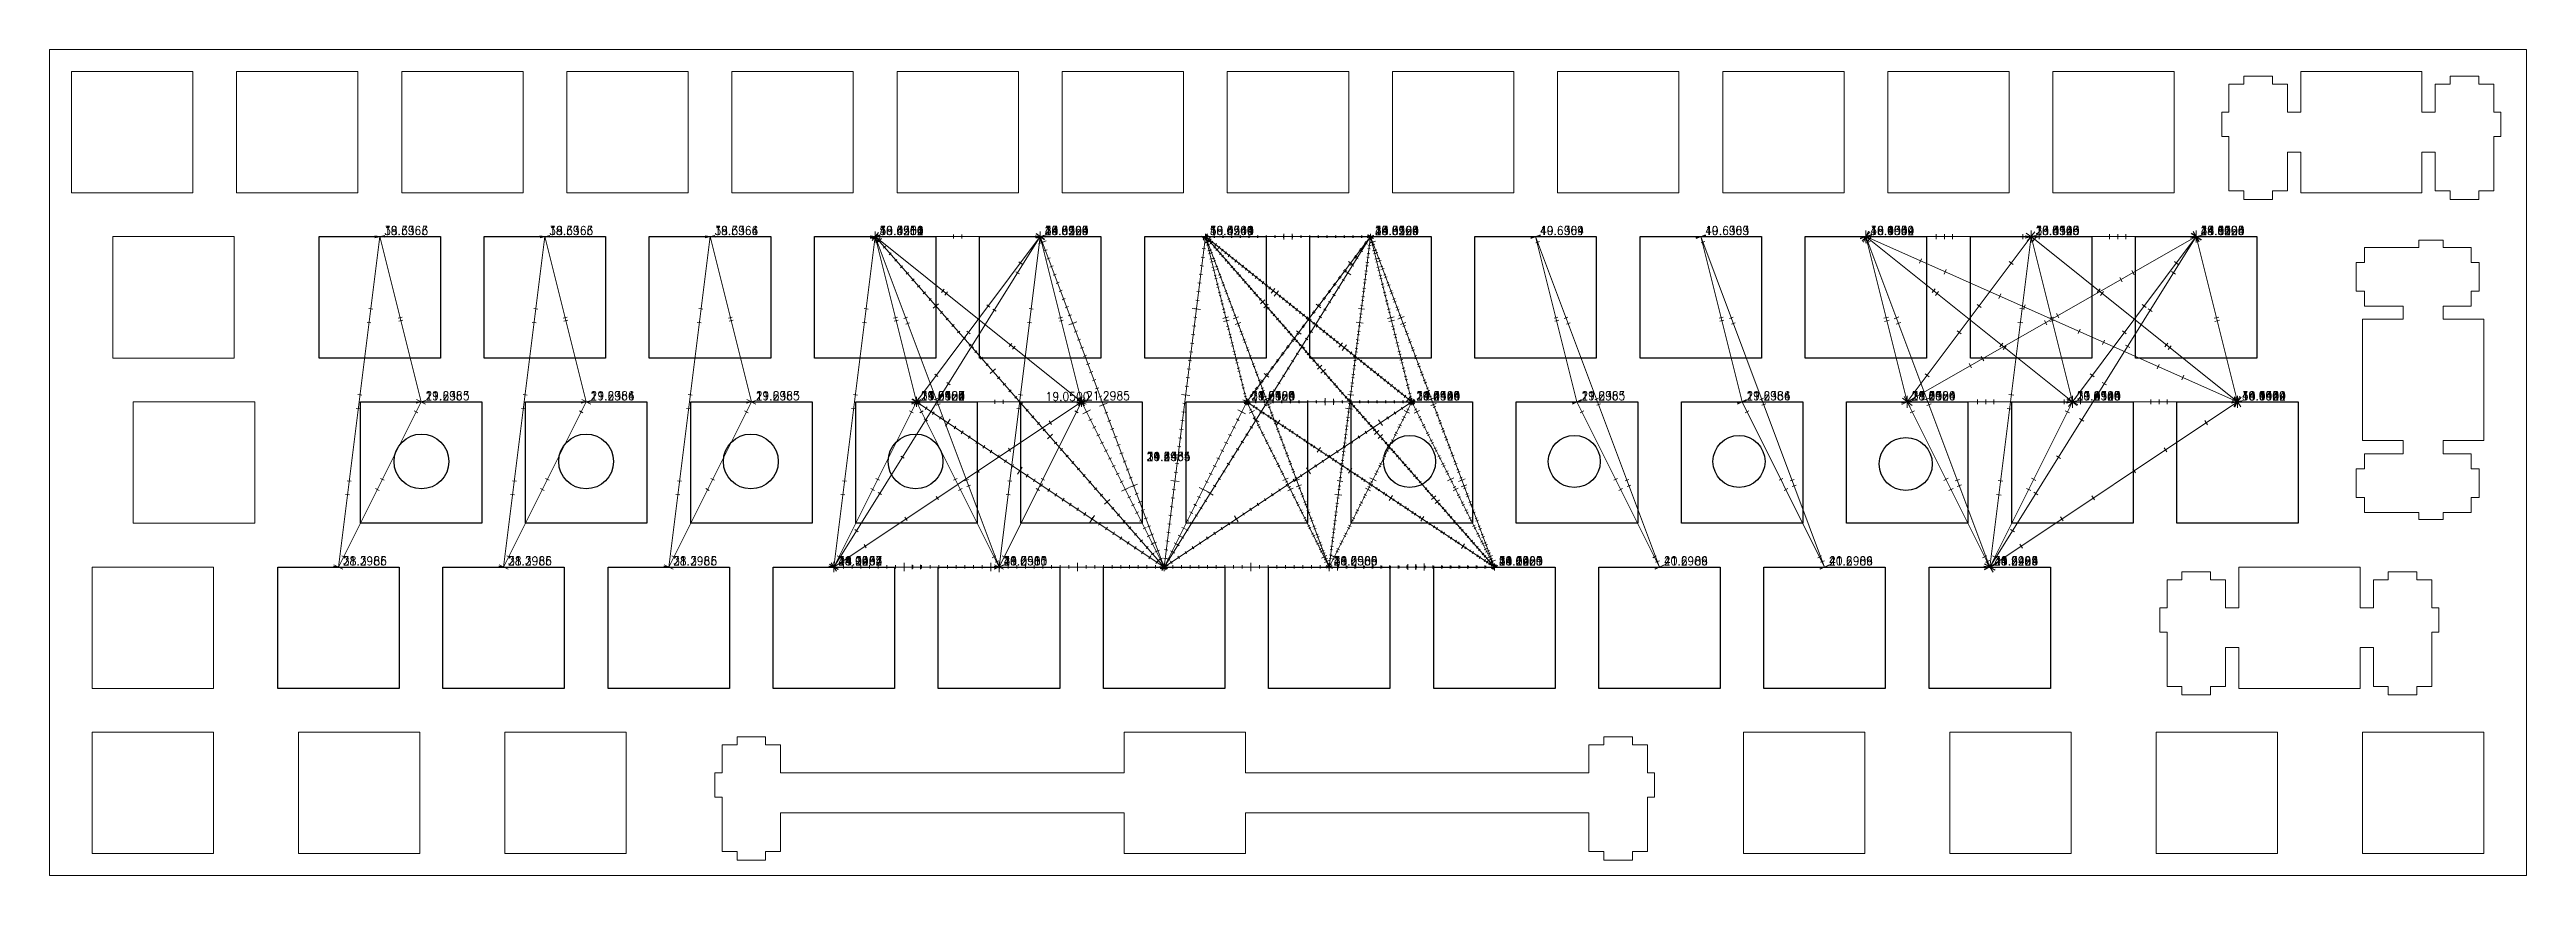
# Model space of a CAD drawing. Header units: millimetres. Extents: x 0 to 286, y 0 to 96.
import ezdxf

# ---------------------------------------------------------------- set-up
doc = ezdxf.new("R2010")
doc.units = ezdxf.units.MM
doc.layers.get('0').update_dxf_attribs({"lineweight": 5, "true_color": 0xffffff})
for name, color, linetype, lineweight, true_color in [('bkey', 94, 'Continuous', 5, 0x008000), ('dim0', 6, 'Continuous', 5, 0xff00ff), ('dim1', 3, 'Continuous', 5, 0x00ff00), ('dim2', 5, 'Continuous', 5, 0x0000ff), ('dim3', 4, 'Continuous', 5, 0x00ffff), ('dim4', 2, 'Continuous', 5, 0xffff00), ('dim5', 30, 'Continuous', 5, 0xff7f00), ('key-layer', 1, 'Continuous', 25, 0xff0000), ('main-keys', 2, 'Continuous', 25, 0xffff00), ('rightp0', 6, 'Continuous', 5, 0xff00ff), ('rightp1', 5, 'Continuous', 5, 0x0000ff), ('rightp2', 3, 'Continuous', 5, 0x00ff00), ('rightp3', 4, 'Continuous', 5, 0x00ffff), ('rightp4', 2, 'Continuous', 5, 0xffff00), ('rightp5', 30, 'Continuous', 5, 0xff7f00), ('rightp6', 134, 'Continuous', 5, 0x008080)]:
    doc.layers.add(name, color=color, linetype=linetype, lineweight=lineweight, true_color=true_color)
doc.styles.add('textstyle0', font='')
doc.styles.add('textstyle1', font='')
doc.styles.add('textstyle10', font='')
doc.styles.add('textstyle100', font='')
doc.styles.add('textstyle101', font='')
doc.styles.add('textstyle102', font='')
doc.styles.add('textstyle103', font='')
doc.styles.add('textstyle104', font='')
doc.styles.add('textstyle105', font='')
doc.styles.add('textstyle106', font='')
doc.styles.add('textstyle107', font='')
doc.styles.add('textstyle108', font='')
doc.styles.add('textstyle109', font='')
doc.styles.add('textstyle11', font='')
doc.styles.add('textstyle110', font='')
doc.styles.add('textstyle111', font='')
doc.styles.add('textstyle112', font='')
doc.styles.add('textstyle113', font='')
doc.styles.add('textstyle114', font='')
doc.styles.add('textstyle115', font='')
doc.styles.add('textstyle116', font='')
doc.styles.add('textstyle117', font='')
doc.styles.add('textstyle118', font='')
doc.styles.add('textstyle119', font='')
doc.styles.add('textstyle12', font='')
doc.styles.add('textstyle120', font='')
doc.styles.add('textstyle121', font='')
doc.styles.add('textstyle122', font='')
doc.styles.add('textstyle123', font='')
doc.styles.add('textstyle124', font='')
doc.styles.add('textstyle125', font='')
doc.styles.add('textstyle126', font='')
doc.styles.add('textstyle127', font='')
doc.styles.add('textstyle128', font='')
doc.styles.add('textstyle129', font='')
doc.styles.add('textstyle13', font='')
doc.styles.add('textstyle130', font='')
doc.styles.add('textstyle131', font='')
doc.styles.add('textstyle132', font='')
doc.styles.add('textstyle133', font='')
doc.styles.add('textstyle134', font='')
doc.styles.add('textstyle135', font='')
doc.styles.add('textstyle136', font='')
doc.styles.add('textstyle137', font='')
doc.styles.add('textstyle138', font='')
doc.styles.add('textstyle139', font='')
doc.styles.add('textstyle14', font='')
doc.styles.add('textstyle140', font='')
doc.styles.add('textstyle141', font='')
doc.styles.add('textstyle142', font='')
doc.styles.add('textstyle143', font='')
doc.styles.add('textstyle15', font='')
doc.styles.add('textstyle16', font='')
doc.styles.add('textstyle17', font='')
doc.styles.add('textstyle18', font='')
doc.styles.add('textstyle19', font='')
doc.styles.add('textstyle2', font='')
doc.styles.add('textstyle20', font='')
doc.styles.add('textstyle21', font='')
doc.styles.add('textstyle22', font='')
doc.styles.add('textstyle23', font='')
doc.styles.add('textstyle24', font='')
doc.styles.add('textstyle25', font='')
doc.styles.add('textstyle26', font='')
doc.styles.add('textstyle27', font='')
doc.styles.add('textstyle28', font='')
doc.styles.add('textstyle29', font='')
doc.styles.add('textstyle3', font='')
doc.styles.add('textstyle30', font='')
doc.styles.add('textstyle31', font='')
doc.styles.add('textstyle32', font='')
doc.styles.add('textstyle33', font='')
doc.styles.add('textstyle34', font='')
doc.styles.add('textstyle35', font='')
doc.styles.add('textstyle36', font='')
doc.styles.add('textstyle37', font='')
doc.styles.add('textstyle38', font='')
doc.styles.add('textstyle39', font='')
doc.styles.add('textstyle4', font='')
doc.styles.add('textstyle40', font='')
doc.styles.add('textstyle41', font='')
doc.styles.add('textstyle42', font='')
doc.styles.add('textstyle43', font='')
doc.styles.add('textstyle44', font='')
doc.styles.add('textstyle45', font='')
doc.styles.add('textstyle46', font='')
doc.styles.add('textstyle47', font='')
doc.styles.add('textstyle48', font='')
doc.styles.add('textstyle49', font='')
doc.styles.add('textstyle5', font='')
doc.styles.add('textstyle50', font='')
doc.styles.add('textstyle51', font='')
doc.styles.add('textstyle52', font='')
doc.styles.add('textstyle53', font='')
doc.styles.add('textstyle54', font='')
doc.styles.add('textstyle55', font='')
doc.styles.add('textstyle56', font='')
doc.styles.add('textstyle57', font='')
doc.styles.add('textstyle58', font='')
doc.styles.add('textstyle59', font='')
doc.styles.add('textstyle6', font='')
doc.styles.add('textstyle60', font='')
doc.styles.add('textstyle61', font='')
doc.styles.add('textstyle62', font='')
doc.styles.add('textstyle63', font='')
doc.styles.add('textstyle64', font='')
doc.styles.add('textstyle65', font='')
doc.styles.add('textstyle66', font='')
doc.styles.add('textstyle67', font='')
doc.styles.add('textstyle68', font='')
doc.styles.add('textstyle69', font='')
doc.styles.add('textstyle7', font='')
doc.styles.add('textstyle70', font='')
doc.styles.add('textstyle71', font='')
doc.styles.add('textstyle72', font='')
doc.styles.add('textstyle73', font='')
doc.styles.add('textstyle74', font='')
doc.styles.add('textstyle75', font='')
doc.styles.add('textstyle76', font='')
doc.styles.add('textstyle77', font='')
doc.styles.add('textstyle78', font='')
doc.styles.add('textstyle79', font='')
doc.styles.add('textstyle8', font='')
doc.styles.add('textstyle80', font='')
doc.styles.add('textstyle81', font='')
doc.styles.add('textstyle82', font='')
doc.styles.add('textstyle83', font='')
doc.styles.add('textstyle84', font='')
doc.styles.add('textstyle85', font='')
doc.styles.add('textstyle86', font='')
doc.styles.add('textstyle87', font='')
doc.styles.add('textstyle88', font='')
doc.styles.add('textstyle89', font='')
doc.styles.add('textstyle9', font='')
doc.styles.add('textstyle90', font='')
doc.styles.add('textstyle91', font='')
doc.styles.add('textstyle92', font='')
doc.styles.add('textstyle93', font='')
doc.styles.add('textstyle94', font='')
doc.styles.add('textstyle95', font='')
doc.styles.add('textstyle96', font='')
doc.styles.add('textstyle97', font='')
doc.styles.add('textstyle98', font='')
doc.styles.add('textstyle99', font='')
doc.styles.get('textstyle0').set_extended_font_data('standard')
doc.styles.get('textstyle1').set_extended_font_data('standard')
doc.styles.get('textstyle10').set_extended_font_data('standard')
doc.styles.get('textstyle100').set_extended_font_data('standard')
doc.styles.get('textstyle101').set_extended_font_data('standard')
doc.styles.get('textstyle102').set_extended_font_data('standard')
doc.styles.get('textstyle103').set_extended_font_data('standard')
doc.styles.get('textstyle104').set_extended_font_data('standard')
doc.styles.get('textstyle105').set_extended_font_data('standard')
doc.styles.get('textstyle106').set_extended_font_data('standard')
doc.styles.get('textstyle107').set_extended_font_data('standard')
doc.styles.get('textstyle108').set_extended_font_data('standard')
doc.styles.get('textstyle109').set_extended_font_data('standard')
doc.styles.get('textstyle11').set_extended_font_data('standard')
doc.styles.get('textstyle110').set_extended_font_data('standard')
doc.styles.get('textstyle111').set_extended_font_data('standard')
doc.styles.get('textstyle112').set_extended_font_data('standard')
doc.styles.get('textstyle113').set_extended_font_data('standard')
doc.styles.get('textstyle114').set_extended_font_data('standard')
doc.styles.get('textstyle115').set_extended_font_data('standard')
doc.styles.get('textstyle116').set_extended_font_data('standard')
doc.styles.get('textstyle117').set_extended_font_data('standard')
doc.styles.get('textstyle118').set_extended_font_data('standard')
doc.styles.get('textstyle119').set_extended_font_data('standard')
doc.styles.get('textstyle12').set_extended_font_data('standard')
doc.styles.get('textstyle120').set_extended_font_data('standard')
doc.styles.get('textstyle121').set_extended_font_data('standard')
doc.styles.get('textstyle122').set_extended_font_data('standard')
doc.styles.get('textstyle123').set_extended_font_data('standard')
doc.styles.get('textstyle124').set_extended_font_data('standard')
doc.styles.get('textstyle125').set_extended_font_data('standard')
doc.styles.get('textstyle126').set_extended_font_data('standard')
doc.styles.get('textstyle127').set_extended_font_data('standard')
doc.styles.get('textstyle128').set_extended_font_data('standard')
doc.styles.get('textstyle129').set_extended_font_data('standard')
doc.styles.get('textstyle13').set_extended_font_data('standard')
doc.styles.get('textstyle130').set_extended_font_data('standard')
doc.styles.get('textstyle131').set_extended_font_data('standard')
doc.styles.get('textstyle132').set_extended_font_data('standard')
doc.styles.get('textstyle133').set_extended_font_data('standard')
doc.styles.get('textstyle134').set_extended_font_data('standard')
doc.styles.get('textstyle135').set_extended_font_data('standard')
doc.styles.get('textstyle136').set_extended_font_data('standard')
doc.styles.get('textstyle137').set_extended_font_data('standard')
doc.styles.get('textstyle138').set_extended_font_data('standard')
doc.styles.get('textstyle139').set_extended_font_data('standard')
doc.styles.get('textstyle14').set_extended_font_data('standard')
doc.styles.get('textstyle140').set_extended_font_data('standard')
doc.styles.get('textstyle141').set_extended_font_data('standard')
doc.styles.get('textstyle142').set_extended_font_data('standard')
doc.styles.get('textstyle143').set_extended_font_data('standard')
doc.styles.get('textstyle15').set_extended_font_data('standard')
doc.styles.get('textstyle16').set_extended_font_data('standard')
doc.styles.get('textstyle17').set_extended_font_data('standard')
doc.styles.get('textstyle18').set_extended_font_data('standard')
doc.styles.get('textstyle19').set_extended_font_data('standard')
doc.styles.get('textstyle2').set_extended_font_data('standard')
doc.styles.get('textstyle20').set_extended_font_data('standard')
doc.styles.get('textstyle21').set_extended_font_data('standard')
doc.styles.get('textstyle22').set_extended_font_data('standard')
doc.styles.get('textstyle23').set_extended_font_data('standard')
doc.styles.get('textstyle24').set_extended_font_data('standard')
doc.styles.get('textstyle25').set_extended_font_data('standard')
doc.styles.get('textstyle26').set_extended_font_data('standard')
doc.styles.get('textstyle27').set_extended_font_data('standard')
doc.styles.get('textstyle28').set_extended_font_data('standard')
doc.styles.get('textstyle29').set_extended_font_data('standard')
doc.styles.get('textstyle3').set_extended_font_data('standard')
doc.styles.get('textstyle30').set_extended_font_data('standard')
doc.styles.get('textstyle31').set_extended_font_data('standard')
doc.styles.get('textstyle32').set_extended_font_data('standard')
doc.styles.get('textstyle33').set_extended_font_data('standard')
doc.styles.get('textstyle34').set_extended_font_data('standard')
doc.styles.get('textstyle35').set_extended_font_data('standard')
doc.styles.get('textstyle36').set_extended_font_data('standard')
doc.styles.get('textstyle37').set_extended_font_data('standard')
doc.styles.get('textstyle38').set_extended_font_data('standard')
doc.styles.get('textstyle39').set_extended_font_data('standard')
doc.styles.get('textstyle4').set_extended_font_data('standard')
doc.styles.get('textstyle40').set_extended_font_data('standard')
doc.styles.get('textstyle41').set_extended_font_data('standard')
doc.styles.get('textstyle42').set_extended_font_data('standard')
doc.styles.get('textstyle43').set_extended_font_data('standard')
doc.styles.get('textstyle44').set_extended_font_data('standard')
doc.styles.get('textstyle45').set_extended_font_data('standard')
doc.styles.get('textstyle46').set_extended_font_data('standard')
doc.styles.get('textstyle47').set_extended_font_data('standard')
doc.styles.get('textstyle48').set_extended_font_data('standard')
doc.styles.get('textstyle49').set_extended_font_data('standard')
doc.styles.get('textstyle5').set_extended_font_data('standard')
doc.styles.get('textstyle50').set_extended_font_data('standard')
doc.styles.get('textstyle51').set_extended_font_data('standard')
doc.styles.get('textstyle52').set_extended_font_data('standard')
doc.styles.get('textstyle53').set_extended_font_data('standard')
doc.styles.get('textstyle54').set_extended_font_data('standard')
doc.styles.get('textstyle55').set_extended_font_data('standard')
doc.styles.get('textstyle56').set_extended_font_data('standard')
doc.styles.get('textstyle57').set_extended_font_data('standard')
doc.styles.get('textstyle58').set_extended_font_data('standard')
doc.styles.get('textstyle59').set_extended_font_data('standard')
doc.styles.get('textstyle6').set_extended_font_data('standard')
doc.styles.get('textstyle60').set_extended_font_data('standard')
doc.styles.get('textstyle61').set_extended_font_data('standard')
doc.styles.get('textstyle62').set_extended_font_data('standard')
doc.styles.get('textstyle63').set_extended_font_data('standard')
doc.styles.get('textstyle64').set_extended_font_data('standard')
doc.styles.get('textstyle65').set_extended_font_data('standard')
doc.styles.get('textstyle66').set_extended_font_data('standard')
doc.styles.get('textstyle67').set_extended_font_data('standard')
doc.styles.get('textstyle68').set_extended_font_data('standard')
doc.styles.get('textstyle69').set_extended_font_data('standard')
doc.styles.get('textstyle7').set_extended_font_data('standard')
doc.styles.get('textstyle70').set_extended_font_data('standard')
doc.styles.get('textstyle71').set_extended_font_data('standard')
doc.styles.get('textstyle72').set_extended_font_data('standard')
doc.styles.get('textstyle73').set_extended_font_data('standard')
doc.styles.get('textstyle74').set_extended_font_data('standard')
doc.styles.get('textstyle75').set_extended_font_data('standard')
doc.styles.get('textstyle76').set_extended_font_data('standard')
doc.styles.get('textstyle77').set_extended_font_data('standard')
doc.styles.get('textstyle78').set_extended_font_data('standard')
doc.styles.get('textstyle79').set_extended_font_data('standard')
doc.styles.get('textstyle8').set_extended_font_data('standard')
doc.styles.get('textstyle80').set_extended_font_data('standard')
doc.styles.get('textstyle81').set_extended_font_data('standard')
doc.styles.get('textstyle82').set_extended_font_data('standard')
doc.styles.get('textstyle83').set_extended_font_data('standard')
doc.styles.get('textstyle84').set_extended_font_data('standard')
doc.styles.get('textstyle85').set_extended_font_data('standard')
doc.styles.get('textstyle86').set_extended_font_data('standard')
doc.styles.get('textstyle87').set_extended_font_data('standard')
doc.styles.get('textstyle88').set_extended_font_data('standard')
doc.styles.get('textstyle89').set_extended_font_data('standard')
doc.styles.get('textstyle9').set_extended_font_data('standard')
doc.styles.get('textstyle90').set_extended_font_data('standard')
doc.styles.get('textstyle91').set_extended_font_data('standard')
doc.styles.get('textstyle92').set_extended_font_data('standard')
doc.styles.get('textstyle93').set_extended_font_data('standard')
doc.styles.get('textstyle94').set_extended_font_data('standard')
doc.styles.get('textstyle95').set_extended_font_data('standard')
doc.styles.get('textstyle96').set_extended_font_data('standard')
doc.styles.get('textstyle97').set_extended_font_data('standard')
doc.styles.get('textstyle98').set_extended_font_data('standard')
doc.styles.get('textstyle99').set_extended_font_data('standard')

msp = doc.modelspace()

# ---------------------------------------------------------------- texts
at = {"layer": 'bkey', "char_height": 1, "attachment_point": 1}
for s, insert, style in [('50.6262', (95.84, 75.13), 'textstyle50'), ('40.6909', (114.89, 75.13), 'textstyle47'), ('38.3966', (133.94, 75.13), 'textstyle46'), ('44.9294', (152.99, 75.13), 'textstyle53'), ('34.3428', (100.61, 56.08), 'textstyle49'), ('21.2985', (119.66, 56.08), 'textstyle43'), ('21.2985', (138.71, 56.08), 'textstyle45'), ('34.3429', (157.76, 56.08), 'textstyle52'), ('38.1002', (91.08, 37.03), 'textstyle48'), ('19.0500', (110.13, 37.03), 'textstyle42'), ('19.0500', (148.23, 37.03), 'textstyle44'), ('38.1000', (167.28, 37.03), 'textstyle51')]:
    msp.add_mtext(s, dxfattribs=dict(at, insert=insert, style=style))
at = {"layer": 'dim0', "char_height": 1, "attachment_point": 1}
for s, insert, style in [('19.0500', (114.89, 75.13), 'textstyle13'), ('19.0500', (133.94, 75.13), 'textstyle54'), ('19.6363', (43.46, 56.08), 'textstyle70'), ('19.6364', (62.51, 56.08), 'textstyle77'), ('19.6363', (81.56, 56.08), 'textstyle76'), ('19.6364', (100.61, 56.08), 'textstyle14'), ('23.8126', (138.71, 56.08), 'textstyle56'), ('19.6364', (157.76, 56.08), 'textstyle55'), ('19.6363', (176.81, 56.08), 'textstyle83'), ('19.6364', (195.86, 56.08), 'textstyle82'), ('30.4954', (126.66, 49.08), 'textstyle12'), ('38.3966', (33.93, 37.03), 'textstyle78'), ('38.3966', (52.98, 37.03), 'textstyle75'), ('38.3966', (72.03, 37.03), 'textstyle74'), ('38.3967', (91.08, 37.03), 'textstyle18'), ('40.6911', (110.13, 37.03), 'textstyle19'), ('38.3966', (148.23, 37.03), 'textstyle57'), ('40.6909', (167.28, 37.03), 'textstyle58'), ('40.6909', (186.33, 37.03), 'textstyle81'), ('40.6909', (205.38, 37.03), 'textstyle80')]:
    msp.add_mtext(s, dxfattribs=dict(at, insert=insert, style=style))
at = {"layer": 'dim1', "char_height": 1, "attachment_point": 1}
for s, insert, style in [('19.6363', (38.69, 75.13), 'textstyle79'), ('19.6363', (57.74, 75.13), 'textstyle89'), ('19.6364', (76.79, 75.13), 'textstyle85'), ('19.6366', (95.84, 75.13), 'textstyle16'), ('23.8123', (114.89, 75.13), 'textstyle17'), ('30.4949', (133.94, 75.13), 'textstyle105'), ('19.6364', (152.99, 75.13), 'textstyle104'), ('19.6364', (172.04, 75.13), 'textstyle84'), ('19.6363', (191.09, 75.13), 'textstyle94'), ('19.0500', (115, 56), 'textstyle15'), ('19.0500', (138.71, 56.08), 'textstyle103'), ('21.2985', (33.93, 37.03), 'textstyle88'), ('21.2985', (52.98, 37.03), 'textstyle87'), ('21.2985', (72.03, 37.03), 'textstyle86'), ('21.2987', (91.08, 37.03), 'textstyle22'), ('21.2985', (110.13, 37.03), 'textstyle24'), ('21.2985', (148.23, 37.03), 'textstyle108'), ('21.2985', (167.28, 37.03), 'textstyle106'), ('21.2986', (186.33, 37.03), 'textstyle93'), ('21.2986', (205.38, 37.03), 'textstyle92')]:
    msp.add_mtext(s, dxfattribs=dict(at, insert=insert, style=style))
at = {"layer": 'dim2', "char_height": 1, "attachment_point": 1}
for s, insert, style in [('38.3966', (38.69, 75.13), 'textstyle90'), ('38.3966', (57.74, 75.13), 'textstyle99'), ('38.3966', (76.79, 75.13), 'textstyle96'), ('38.3966', (95.84, 75.13), 'textstyle21'), ('44.9294', (114.89, 75.13), 'textstyle27'), ('50.6261', (133.94, 75.13), 'textstyle112'), ('40.6909', (152.99, 75.13), 'textstyle111'), ('40.6909', (172.04, 75.13), 'textstyle102'), ('40.6909', (191.09, 75.13), 'textstyle100'), ('21.2985', (43.46, 56.08), 'textstyle91'), ('21.2986', (62.51, 56.08), 'textstyle98'), ('21.2985', (81.56, 56.08), 'textstyle97'), ('21.2987', (100.61, 56.08), 'textstyle23'), ('34.3429', (138.71, 56.08), 'textstyle110'), ('21.2986', (157.76, 56.08), 'textstyle109'), ('21.2985', (176.81, 56.08), 'textstyle95'), ('21.2986', (195.86, 56.08), 'textstyle101'), ('34.3434', (126.66, 49.08), 'textstyle29'), ('19.0505', (110.13, 37.03), 'textstyle20'), ('19.0500', (148.23, 37.03), 'textstyle107')]:
    msp.add_mtext(s, dxfattribs=dict(at, insert=insert, style=style))
at = {"layer": 'dim3', "char_height": 1, "attachment_point": 1}
for s, insert, style in [('19.0500', (95.84, 75.13), 'textstyle28'), ('19.0500', (152.99, 75.13), 'textstyle114'), ('23.8122', (100.61, 56.08), 'textstyle26'), ('19.6364', (138.71, 56.08), 'textstyle113'), ('30.4949', (157.76, 56.08), 'textstyle115'), ('19.6364', (126.66, 49.08), 'textstyle25'), ('44.9294', (91.08, 37.03), 'textstyle33'), ('38.3965', (110.13, 37.03), 'textstyle35'), ('40.6909', (148.23, 37.03), 'textstyle116'), ('50.6261', (167.28, 37.03), 'textstyle117')]:
    msp.add_mtext(s, dxfattribs=dict(at, insert=insert, style=style))
at = {"layer": 'dim4', "char_height": 1, "attachment_point": 1}
for s, insert, style in [('30.4954', (95.84, 75.13), 'textstyle32'), ('19.6364', (114.89, 75.13), 'textstyle34'), ('19.6364', (133.94, 75.13), 'textstyle118'), ('23.8125', (152.99, 75.13), 'textstyle120'), ('19.0500', (100.61, 56.08), 'textstyle30'), ('19.0500', (157.76, 56.08), 'textstyle119'), ('34.3433', (91.08, 37.03), 'textstyle40'), ('21.2985', (110.13, 37.03), 'textstyle31'), ('21.2985', (148.23, 37.03), 'textstyle121'), ('34.3429', (167.28, 37.03), 'textstyle122')]:
    msp.add_mtext(s, dxfattribs=dict(at, insert=insert, style=style))
at = {"layer": 'dim5', "char_height": 1, "attachment_point": 1}
for s, insert, style in [('40.6911', (95.84, 75.13), 'textstyle41'), ('38.3965', (114.89, 75.13), 'textstyle37'), ('40.6909', (133.94, 75.13), 'textstyle129'), ('38.3966', (152.99, 75.13), 'textstyle126'), ('21.2985', (100.61, 56.08), 'textstyle38'), ('21.2985', (138.71, 56.08), 'textstyle125'), ('21.2985', (157.76, 56.08), 'textstyle124'), ('21.2985', (126.66, 49.08), 'textstyle39'), ('19.0505', (91.08, 37.03), 'textstyle36'), ('19.0500', (167.28, 37.03), 'textstyle123')]:
    msp.add_mtext(s, dxfattribs=dict(at, insert=insert, style=style))
at = {"layer": 'rightp0', "char_height": 1, "attachment_point": 1}
for s, insert, style in [('19.0500', (229.19, 75.13), 'textstyle127'), ('38.1000', (248.24, 75.13), 'textstyle133'), ('19.6364', (214.91, 56.08), 'textstyle128'), ('30.4949', (233.96, 56.08), 'textstyle134'), ('46.9052', (253.01, 56.08), 'textstyle132'), ('40.6909', (224.43, 37.03), 'textstyle130')]:
    msp.add_mtext(s, dxfattribs=dict(at, insert=insert, style=style))
at = {"layer": 'rightp1', "char_height": 1, "attachment_point": 1}
for s, insert, style in [('19.6364', (210.14, 75.13), 'textstyle131'), ('23.8126', (229.19, 75.13), 'textstyle139'), ('38.3966', (248.24, 75.13), 'textstyle137'), ('19.0500', (233.96, 56.08), 'textstyle138'), ('38.1000', (253.01, 56.08), 'textstyle136'), ('21.2985', (224.43, 37.03), 'textstyle135')]:
    msp.add_mtext(s, dxfattribs=dict(at, insert=insert, style=style))
at = {"layer": 'rightp2', "char_height": 1, "attachment_point": 1}
for s, insert, style in [('40.6909', (210.14, 75.13), 'textstyle143'), ('38.3965', (229.19, 75.13), 'textstyle141'), ('44.9294', (248.24, 75.13), 'textstyle5'), ('21.2986', (214.91, 56.08), 'textstyle0'), ('21.2985', (233.96, 56.08), 'textstyle142'), ('34.3429', (253.01, 56.08), 'textstyle140')]:
    msp.add_mtext(s, dxfattribs=dict(at, insert=insert, style=style))
at = {"layer": 'rightp3', "char_height": 1, "attachment_point": 1}
for s, insert, style in [('19.0500', (210.14, 75.13), 'textstyle4'), ('19.0500', (248.24, 75.13), 'textstyle1'), ('23.8126', (214.91, 56.08), 'textstyle2'), ('19.6364', (233.96, 56.08), 'textstyle3'), ('30.4949', (253.01, 56.08), 'textstyle11'), ('38.3966', (224.43, 37.03), 'textstyle9')]:
    msp.add_mtext(s, dxfattribs=dict(at, insert=insert, style=style))
at = {"layer": 'rightp4', "char_height": 1, "attachment_point": 1}
for s, insert, style in [('30.4949', (210.14, 75.13), 'textstyle62'), ('19.6363', (229.19, 75.13), 'textstyle63'), ('23.8125', (248.24, 75.13), 'textstyle7'), ('19.0500', (214.91, 56.08), 'textstyle8'), ('19.0500', (253.01, 56.08), 'textstyle6'), ('21.2985', (224.43, 37.03), 'textstyle10')]:
    msp.add_mtext(s, dxfattribs=dict(at, insert=insert, style=style))
at = {"layer": 'rightp5', "char_height": 1, "attachment_point": 1}
for s, insert, style in [('38.1000', (210.14, 75.13), 'textstyle61'), ('19.0500', (229.19, 75.13), 'textstyle60'), ('38.3966', (214.91, 56.08), 'textstyle68'), ('23.8126', (233.96, 56.08), 'textstyle59'), ('19.6364', (253.01, 56.08), 'textstyle67'), ('44.9294', (224.43, 37.03), 'textstyle65')]:
    msp.add_mtext(s, dxfattribs=dict(at, insert=insert, style=style))
at = {"layer": 'rightp6', "char_height": 1, "attachment_point": 1}
for s, insert, style in [('46.9052', (210.14, 75.13), 'textstyle73'), ('30.4949', (229.19, 75.13), 'textstyle64'), ('19.6364', (248.24, 75.13), 'textstyle66'), ('38.1000', (214.91, 56.08), 'textstyle71'), ('19.0500', (233.96, 56.08), 'textstyle72'), ('34.3429', (224.43, 37.03), 'textstyle69')]:
    msp.add_mtext(s, dxfattribs=dict(at, insert=insert, style=style))

# ---------------------------------------------------------------- linework, layer by layer
at = {"color": 0}
for p, q in [((0.1, 95.51), (285.85, 95.51)), ((0.1, 0.26), (0.1, 95.51)), ((285.85, 95.51), (285.85, 0.26)), ((2.62, 92.98), (16.62, 92.98)), ((2.62, 78.98), (2.62, 92.98)), ((16.62, 92.98), (16.62, 78.98)), ((21.67, 92.98), (35.67, 92.98)), ((21.67, 78.98), (21.67, 92.98)), ((35.67, 92.98), (35.67, 78.98)), ((40.72, 92.98), (54.72, 92.98)), ((40.72, 78.98), (40.72, 92.98)), ((54.72, 92.98), (54.72, 78.98)), ((59.77, 92.98), (73.77, 92.98)), ((59.77, 78.98), (59.77, 92.98)), ((73.77, 92.98), (73.77, 78.98)), ((78.82, 92.98), (92.82, 92.98)), ((78.82, 78.98), (78.82, 92.98)), ((92.82, 92.98), (92.82, 78.98)), ((97.87, 92.98), (111.87, 92.98)), ((97.87, 78.98), (97.87, 92.98)), ((111.87, 92.98), (111.87, 78.98)), ((116.92, 92.98), (130.92, 92.98)), ((116.92, 78.98), (116.92, 92.98)), ((130.92, 92.98), (130.92, 78.98)), ((135.97, 92.98), (149.97, 92.98)), ((135.97, 78.98), (135.97, 92.98)), ((149.97, 92.98), (149.97, 78.98)), ((155.02, 92.98), (169.02, 92.98)), ((155.02, 78.98), (155.02, 92.98)), ((169.02, 92.98), (169.02, 78.98)), ((174.07, 92.98), (188.07, 92.98)), ((174.07, 78.98), (174.07, 92.98)), ((188.07, 92.98), (188.07, 78.98)), ((193.12, 92.98), (207.12, 92.98)), ((193.12, 78.98), (193.12, 92.98)), ((207.12, 92.98), (207.12, 78.98)), ((212.17, 92.98), (226.17, 92.98)), ((212.17, 78.98), (212.17, 92.98)), ((226.17, 92.98), (226.17, 78.98)), ((231.22, 92.98), (245.22, 92.98)), ((231.22, 78.98), (231.22, 92.98)), ((245.22, 92.98), (245.22, 78.98)), ((253.24, 91.51), (251.52, 91.51)), ((251.52, 91.51), (251.52, 88.28)), ((256.54, 92.43), (253.24, 92.43)), ((253.24, 92.43), (253.24, 91.51)), ((256.54, 91.51), (256.54, 92.43)), ((258.27, 91.51), (256.54, 91.51)), ((258.27, 88.28), (258.27, 91.51)), ((259.8, 92.98), (259.8, 88.28)), ((273.79, 92.98), (259.8, 92.98)), ((273.79, 88.28), (273.79, 92.98)), ((277.05, 91.51), (275.32, 91.51)), ((275.32, 91.51), (275.32, 88.28)), ((280.34, 92.43), (277.05, 92.43)), ((277.05, 92.43), (277.05, 91.51)), ((280.34, 91.51), (280.34, 92.43)), ((282.07, 91.51), (280.34, 91.51)), ((282.07, 88.28), (282.07, 91.51)), ((251.52, 88.28), (250.69, 88.28)), ((250.69, 88.28), (250.69, 85.48)), ((259.8, 88.28), (258.27, 88.28)), ((275.32, 88.28), (273.79, 88.28)), ((282.89, 88.28), (282.07, 88.28)), ((282.89, 85.48), (282.89, 88.28)), ((250.69, 85.48), (251.52, 85.48)), ((251.52, 85.48), (251.52, 79.21)), ((258.27, 79.21), (258.27, 83.68)), ((258.27, 83.68), (259.8, 83.68)), ((259.8, 83.68), (259.8, 78.98)), ((273.79, 78.98), (273.79, 83.68)), ((273.79, 83.68), (275.32, 83.68)), ((275.32, 83.68), (275.32, 79.21)), ((282.07, 79.21), (282.07, 85.48)), ((282.07, 85.48), (282.89, 85.48)), ((16.62, 78.98), (2.62, 78.98)), ((35.67, 78.98), (21.67, 78.98)), ((54.72, 78.98), (40.72, 78.98)), ((73.77, 78.98), (59.77, 78.98)), ((92.82, 78.98), (78.82, 78.98)), ((111.87, 78.98), (97.87, 78.98)), ((130.92, 78.98), (116.92, 78.98)), ((149.97, 78.98), (135.97, 78.98)), ((169.02, 78.98), (155.02, 78.98)), ((188.07, 78.98), (174.07, 78.98)), ((207.12, 78.98), (193.12, 78.98)), ((226.17, 78.98), (212.17, 78.98)), ((245.22, 78.98), (231.22, 78.98)), ((251.52, 79.21), (253.24, 79.21)), ((253.24, 79.21), (253.24, 78.23)), ((253.24, 78.23), (256.54, 78.23)), ((256.54, 78.23), (256.54, 79.21)), ((256.54, 79.21), (258.27, 79.21)), ((259.8, 78.98), (273.79, 78.98)), ((275.32, 79.21), (277.05, 79.21)), ((277.05, 79.21), (277.05, 78.23)), ((277.05, 78.23), (280.34, 78.23)), ((280.34, 78.23), (280.34, 79.21)), ((280.34, 79.21), (282.07, 79.21)), ((7.38, 73.93), (21.38, 73.93)), ((7.38, 59.93), (7.38, 73.93)), ((21.38, 73.93), (21.38, 59.93)), ((31.19, 73.93), (45.19, 73.93)), ((31.19, 59.93), (31.19, 73.93)), ((45.19, 73.93), (45.19, 59.93)), ((50.24, 73.93), (64.24, 73.93)), ((50.24, 59.93), (50.24, 73.93)), ((64.24, 73.93), (64.24, 59.93)), ((69.29, 73.93), (83.29, 73.93)), ((69.29, 59.93), (69.29, 73.93)), ((83.29, 73.93), (83.29, 59.93)), ((88.34, 73.93), (102.34, 73.93)), ((88.34, 59.93), (88.34, 73.93)), ((102.34, 73.93), (102.34, 59.93)), ((107.39, 73.93), (121.39, 73.93)), ((107.39, 59.93), (107.39, 73.93)), ((121.39, 73.93), (121.39, 59.93)), ((126.44, 73.93), (140.44, 73.93)), ((126.44, 59.93), (126.44, 73.93)), ((140.44, 73.93), (140.44, 59.93)), ((145.5, 73.93), (159.49, 73.93)), ((145.5, 59.93), (145.5, 73.93)), ((159.49, 73.93), (159.49, 59.93)), ((164.54, 73.93), (178.54, 73.93)), ((164.54, 59.93), (164.54, 73.93)), ((178.54, 73.93), (178.54, 59.93)), ((183.59, 73.93), (197.59, 73.93)), ((183.59, 59.93), (183.59, 73.93)), ((197.59, 73.93), (197.59, 59.93)), ((202.65, 73.93), (216.64, 73.93)), ((202.65, 59.93), (202.65, 73.93)), ((216.64, 73.93), (216.64, 59.93)), ((221.69, 73.93), (235.69, 73.93)), ((221.69, 59.93), (221.69, 73.93)), ((235.69, 73.93), (235.69, 59.93)), ((240.75, 73.93), (254.74, 73.93)), ((240.75, 59.93), (240.75, 73.93)), ((254.74, 73.93), (254.74, 59.93)), ((273.44, 72.68), (267.17, 72.68)), ((267.17, 72.68), (267.17, 70.96)), ((273.44, 73.51), (273.44, 72.68)), ((276.24, 73.51), (273.44, 73.51)), ((276.24, 72.68), (276.24, 73.51)), ((279.47, 72.68), (276.24, 72.68)), ((279.47, 70.96), (279.47, 72.68)), ((267.17, 70.96), (266.19, 70.96)), ((266.19, 70.96), (266.19, 67.66)), ((280.39, 70.96), (279.47, 70.96)), ((280.39, 67.66), (280.39, 70.96)), ((266.19, 67.66), (267.17, 67.66)), ((267.17, 67.66), (267.17, 65.93)), ((267.17, 65.93), (271.64, 65.93)), ((271.64, 65.93), (271.64, 64.41)), ((276.24, 64.41), (276.24, 65.93)), ((276.24, 65.93), (279.47, 65.93)), ((279.47, 65.93), (279.47, 67.66)), ((279.47, 67.66), (280.39, 67.66)), ((271.64, 64.41), (266.94, 64.41)), ((266.94, 64.41), (266.94, 50.41)), ((280.94, 64.41), (276.24, 64.41)), ((280.94, 50.41), (280.94, 64.41)), ((21.38, 59.93), (7.38, 59.93)), ((45.19, 59.93), (31.19, 59.93)), ((64.24, 59.93), (50.24, 59.93)), ((83.29, 59.93), (69.29, 59.93)), ((102.34, 59.93), (88.34, 59.93)), ((121.39, 59.93), (107.39, 59.93)), ((140.44, 59.93), (126.44, 59.93)), ((159.49, 59.93), (145.5, 59.93)), ((178.54, 59.93), (164.54, 59.93)), ((197.59, 59.93), (183.59, 59.93)), ((216.64, 59.93), (202.65, 59.93)), ((235.69, 59.93), (221.69, 59.93)), ((254.74, 59.93), (240.75, 59.93)), ((9.76, 54.88), (23.76, 54.88)), ((9.76, 40.88), (9.76, 54.88)), ((23.76, 54.88), (23.76, 40.88)), ((35.96, 54.88), (49.96, 54.88)), ((35.96, 40.88), (35.96, 54.88)), ((49.96, 54.88), (49.96, 40.88)), ((55.01, 54.88), (69.01, 54.88)), ((55.01, 40.88), (55.01, 54.88)), ((69.01, 54.88), (69.01, 40.88)), ((74.06, 54.88), (88.06, 54.88)), ((74.06, 40.88), (74.06, 54.88)), ((88.06, 54.88), (88.06, 40.88)), ((93.11, 54.88), (107.11, 54.88)), ((93.11, 40.88), (93.11, 54.88)), ((107.11, 54.88), (107.11, 40.88)), ((112.16, 54.88), (126.16, 54.88)), ((112.16, 40.88), (112.16, 54.88)), ((126.16, 54.88), (126.16, 40.88)), ((131.21, 54.88), (145.21, 54.88)), ((131.21, 40.88), (131.21, 54.88)), ((145.21, 54.88), (145.21, 40.88)), ((150.26, 54.88), (164.26, 54.88)), ((150.26, 40.88), (150.26, 54.88)), ((164.26, 54.88), (164.26, 40.88)), ((169.31, 54.88), (183.31, 54.88)), ((169.31, 40.88), (169.31, 54.88)), ((183.31, 54.88), (183.31, 40.88)), ((188.36, 54.88), (202.36, 54.88)), ((188.36, 40.88), (188.36, 54.88)), ((202.36, 54.88), (202.36, 40.88)), ((207.41, 54.88), (221.41, 54.88)), ((207.41, 40.88), (207.41, 54.88)), ((221.41, 54.88), (221.41, 40.88)), ((226.46, 54.88), (240.46, 54.88)), ((226.46, 40.88), (226.46, 54.88)), ((240.46, 54.88), (240.46, 40.88)), ((245.51, 54.88), (259.51, 54.88)), ((245.51, 40.88), (245.51, 54.88)), ((259.51, 54.88), (259.51, 40.88)), ((266.94, 50.41), (271.64, 50.41)), ((271.64, 48.88), (267.17, 48.88)), ((267.17, 48.88), (267.17, 47.16)), ((271.64, 50.41), (271.64, 48.88)), ((276.24, 48.88), (276.24, 50.41)), ((276.24, 50.41), (280.94, 50.41)), ((279.47, 48.88), (276.24, 48.88)), ((279.47, 47.16), (279.47, 48.88)), ((267.17, 47.16), (266.19, 47.16)), ((266.19, 47.16), (266.19, 43.86)), ((280.39, 47.16), (279.47, 47.16)), ((280.39, 43.86), (280.39, 47.16)), ((266.19, 43.86), (267.17, 43.86)), ((267.17, 43.86), (267.17, 42.13)), ((279.47, 42.13), (279.47, 43.86)), ((279.47, 43.86), (280.39, 43.86)), ((23.76, 40.88), (9.76, 40.88)), ((49.96, 40.88), (35.96, 40.88)), ((69.01, 40.88), (55.01, 40.88)), ((88.06, 40.88), (74.06, 40.88)), ((107.11, 40.88), (93.11, 40.88)), ((126.16, 40.88), (112.16, 40.88)), ((145.21, 40.88), (131.21, 40.88)), ((164.26, 40.88), (150.26, 40.88)), ((183.31, 40.88), (169.31, 40.88)), ((202.36, 40.88), (188.36, 40.88)), ((221.41, 40.88), (207.41, 40.88)), ((240.46, 40.88), (226.46, 40.88)), ((259.51, 40.88), (245.51, 40.88)), ((267.17, 42.13), (273.44, 42.13)), ((273.44, 42.13), (273.44, 41.31)), ((273.44, 41.31), (276.24, 41.31)), ((276.24, 41.31), (276.24, 42.13)), ((276.24, 42.13), (279.47, 42.13)), ((5, 35.83), (19, 35.83)), ((5, 21.83), (5, 35.83)), ((19, 35.83), (19, 21.83)), ((26.43, 35.83), (40.43, 35.83)), ((26.43, 21.83), (26.43, 35.83)), ((40.43, 35.83), (40.43, 21.83)), ((45.48, 35.83), (59.48, 35.83)), ((45.48, 21.83), (45.48, 35.83)), ((59.48, 35.83), (59.48, 21.83)), ((64.53, 35.83), (78.53, 35.83)), ((64.53, 21.83), (64.53, 35.83)), ((78.53, 35.83), (78.53, 21.83)), ((83.58, 35.83), (97.58, 35.83)), ((83.58, 21.83), (83.58, 35.83)), ((97.58, 35.83), (97.58, 21.83)), ((102.63, 35.83), (116.63, 35.83)), ((102.63, 21.83), (102.63, 35.83)), ((116.63, 35.83), (116.63, 21.83)), ((121.68, 35.83), (135.68, 35.83)), ((121.68, 21.83), (121.68, 35.83)), ((135.68, 35.83), (135.68, 21.83)), ((140.73, 35.83), (154.73, 35.83)), ((140.73, 21.83), (140.73, 35.83)), ((154.73, 35.83), (154.73, 21.83)), ((159.78, 35.83), (173.78, 35.83)), ((159.78, 21.83), (159.78, 35.83)), ((173.78, 35.83), (173.78, 21.83)), ((178.83, 35.83), (192.83, 35.83)), ((178.83, 21.83), (178.83, 35.83)), ((192.83, 35.83), (192.83, 21.83)), ((197.88, 35.83), (211.88, 35.83)), ((197.88, 21.83), (197.88, 35.83)), ((211.88, 35.83), (211.88, 21.83)), ((216.93, 35.83), (230.93, 35.83)), ((216.93, 21.83), (216.93, 35.83)), ((230.93, 35.83), (230.93, 21.83)), ((246.1, 34.36), (244.38, 34.36)), ((244.38, 34.36), (244.38, 31.13)), ((249.4, 35.28), (246.1, 35.28)), ((246.1, 35.28), (246.1, 34.36)), ((249.4, 34.36), (249.4, 35.28)), ((251.13, 34.36), (249.4, 34.36)), ((251.13, 31.13), (251.13, 34.36)), ((252.65, 35.83), (252.65, 31.13)), ((266.65, 35.83), (252.65, 35.83)), ((266.65, 31.13), (266.65, 35.83)), ((269.9, 34.36), (268.18, 34.36)), ((268.18, 34.36), (268.18, 31.13)), ((273.2, 35.28), (269.9, 35.28)), ((269.9, 35.28), (269.9, 34.36)), ((273.2, 34.36), (273.2, 35.28)), ((274.93, 34.36), (273.2, 34.36)), ((274.93, 31.13), (274.93, 34.36)), ((244.38, 31.13), (243.55, 31.13)), ((243.55, 31.13), (243.55, 28.33)), ((252.65, 31.13), (251.13, 31.13)), ((268.18, 31.13), (266.65, 31.13)), ((275.75, 31.13), (274.93, 31.13)), ((275.75, 28.33), (275.75, 31.13)), ((243.55, 28.33), (244.38, 28.33)), ((244.38, 28.33), (244.38, 22.06)), ((251.13, 22.06), (251.13, 26.53)), ((251.13, 26.53), (252.65, 26.53)), ((252.65, 26.53), (252.65, 21.83)), ((266.65, 21.83), (266.65, 26.53)), ((266.65, 26.53), (268.18, 26.53)), ((268.18, 26.53), (268.18, 22.06)), ((274.93, 22.06), (274.93, 28.33)), ((274.93, 28.33), (275.75, 28.33)), ((19, 21.83), (5, 21.83)), ((40.43, 21.83), (26.43, 21.83)), ((59.48, 21.83), (45.48, 21.83)), ((78.53, 21.83), (64.53, 21.83)), ((97.58, 21.83), (83.58, 21.83)), ((116.63, 21.83), (102.63, 21.83)), ((135.68, 21.83), (121.68, 21.83)), ((154.73, 21.83), (140.73, 21.83)), ((173.78, 21.83), (159.78, 21.83)), ((192.83, 21.83), (178.83, 21.83)), ((211.88, 21.83), (197.88, 21.83)), ((230.93, 21.83), (216.93, 21.83)), ((244.38, 22.06), (246.1, 22.06)), ((246.1, 22.06), (246.1, 21.08)), ((246.1, 21.08), (249.4, 21.08)), ((249.4, 21.08), (249.4, 22.06)), ((249.4, 22.06), (251.13, 22.06)), ((252.65, 21.83), (266.65, 21.83)), ((268.18, 22.06), (269.9, 22.06)), ((269.9, 22.06), (269.9, 21.08)), ((269.9, 21.08), (273.2, 21.08)), ((273.2, 21.08), (273.2, 22.06)), ((273.2, 22.06), (274.93, 22.06)), ((5, 16.78), (19, 16.78)), ((5, 2.78), (5, 16.78)), ((19, 16.78), (19, 2.78)), ((28.81, 16.78), (42.81, 16.78)), ((28.81, 2.78), (28.81, 16.78)), ((42.81, 16.78), (42.81, 2.78)), ((52.63, 16.78), (66.63, 16.78)), ((52.63, 2.78), (52.63, 16.78)), ((66.63, 16.78), (66.63, 2.78)), ((79.41, 15.31), (77.69, 15.31)), ((77.69, 15.31), (77.69, 12.08)), ((82.71, 16.23), (79.41, 16.23)), ((79.41, 16.23), (79.41, 15.31)), ((82.71, 15.31), (82.71, 16.23)), ((84.44, 15.31), (82.71, 15.31)), ((84.44, 12.08), (84.44, 15.31)), ((124.06, 16.78), (124.06, 12.08)), ((138.06, 16.78), (124.06, 16.78)), ((138.06, 12.08), (138.06, 16.78)), ((179.41, 15.31), (177.69, 15.31)), ((177.69, 15.31), (177.69, 12.08)), ((182.71, 16.23), (179.41, 16.23)), ((179.41, 16.23), (179.41, 15.31)), ((182.71, 15.31), (182.71, 16.23)), ((184.44, 15.31), (182.71, 15.31)), ((184.44, 12.08), (184.44, 15.31)), ((195.5, 16.78), (209.5, 16.78)), ((195.5, 2.78), (195.5, 16.78)), ((209.5, 16.78), (209.5, 2.78)), ((219.31, 16.78), (233.31, 16.78)), ((219.31, 2.78), (219.31, 16.78)), ((233.31, 16.78), (233.31, 2.78)), ((243.13, 16.78), (257.12, 16.78)), ((243.13, 2.78), (243.13, 16.78)), ((257.12, 16.78), (257.12, 2.78)), ((266.94, 16.78), (280.94, 16.78)), ((266.94, 2.78), (266.94, 16.78)), ((280.94, 16.78), (280.94, 2.78)), ((77.69, 12.08), (76.86, 12.08)), ((76.86, 12.08), (76.86, 9.28)), ((124.06, 12.08), (84.44, 12.08)), ((177.69, 12.08), (138.06, 12.08)), ((185.26, 12.08), (184.44, 12.08)), ((185.26, 9.28), (185.26, 12.08)), ((76.86, 9.28), (77.69, 9.28)), ((77.69, 9.28), (77.69, 3.01)), ((184.44, 3.01), (184.44, 9.28)), ((184.44, 9.28), (185.26, 9.28)), ((84.44, 3.01), (84.44, 7.48)), ((84.44, 7.48), (124.06, 7.48)), ((124.06, 7.48), (124.06, 2.78)), ((138.06, 2.78), (138.06, 7.48)), ((138.06, 7.48), (177.69, 7.48)), ((177.69, 7.48), (177.69, 3.01)), ((77.69, 3.01), (79.41, 3.01)), ((79.41, 3.01), (79.41, 2.03)), ((82.71, 2.03), (82.71, 3.01)), ((82.71, 3.01), (84.44, 3.01)), ((177.69, 3.01), (179.41, 3.01)), ((179.41, 3.01), (179.41, 2.03)), ((182.71, 2.03), (182.71, 3.01)), ((182.71, 3.01), (184.44, 3.01)), ((285.85, 0.26), (0.1, 0.26)), ((19, 2.78), (5, 2.78)), ((42.81, 2.78), (28.81, 2.78)), ((66.63, 2.78), (52.63, 2.78)), ((79.41, 2.03), (82.71, 2.03)), ((124.06, 2.78), (138.06, 2.78)), ((179.41, 2.03), (182.71, 2.03)), ((209.5, 2.78), (195.5, 2.78)), ((233.31, 2.78), (219.31, 2.78)), ((257.12, 2.78), (243.13, 2.78)), ((280.94, 2.78), (266.94, 2.78))]:
    msp.add_line(p, q, dxfattribs=at)
at = {"layer": 'bkey'}
for p, q in [((95.04, 73.67), (95.65, 74.2)), ((128.68, 35.83), (95.34, 73.93)), ((95.45, 73.2), (96.06, 73.73)), ((95.64, 73.36), (95.88, 73.57)), ((96.29, 72.6), (96.54, 72.82)), ((96.95, 71.85), (97.2, 72.06)), ((113.94, 73.76), (114.85, 74.1)), ((114.18, 73.12), (115.09, 73.46)), ((128.68, 35.83), (114.39, 73.93)), ((114.46, 73.22), (114.82, 73.35)), ((114.81, 72.28), (115.17, 72.42)), ((115.16, 71.35), (115.52, 71.48)), ((128.68, 35.83), (133.44, 73.93)), ((128.68, 35.83), (152.49, 73.93)), ((132.96, 73.99), (133.92, 73.87)), ((132.96, 71.58), (133.34, 71.53)), ((133.08, 72.57), (133.46, 72.52)), ((133.2, 73.56), (133.59, 73.52)), ((150.81, 71.53), (151.08, 71.36)), ((151.34, 72.38), (151.61, 72.21)), ((151.87, 73.23), (152.14, 73.06)), ((152.15, 74.15), (152.84, 73.72)), ((97.61, 71.1), (97.85, 71.31)), ((98.27, 70.35), (98.51, 70.56)), ((98.93, 69.59), (99.17, 69.81)), ((99.59, 68.84), (99.83, 69.05)), ((115.51, 70.41), (115.87, 70.55)), ((115.86, 69.47), (116.22, 69.61)), ((116.21, 68.54), (116.57, 68.67)), ((132.58, 68.6), (132.97, 68.55)), ((132.71, 69.59), (133.09, 69.55)), ((132.83, 70.59), (133.22, 70.54)), ((149.22, 68.99), (149.49, 68.82)), ((149.54, 69.97), (150.22, 69.54)), ((149.75, 69.84), (150.02, 69.67)), ((150.28, 70.69), (150.55, 70.52)), ((100.24, 68.09), (100.49, 68.3)), ((100.9, 67.33), (101.15, 67.55)), ((101.56, 66.58), (101.8, 66.79)), ((102.04, 65.67), (102.65, 66.2)), ((102.22, 65.83), (102.46, 66.04)), ((116.56, 67.6), (116.93, 67.74)), ((116.91, 66.66), (117.28, 66.8)), ((117.26, 65.73), (117.63, 65.86)), ((132.33, 66.62), (132.72, 66.57)), ((132.46, 67.61), (132.84, 67.56)), ((147.63, 66.45), (147.9, 66.28)), ((148.16, 67.29), (148.43, 67.12)), ((148.69, 68.14), (148.96, 67.97)), ((102.88, 65.08), (103.12, 65.29)), ((103.54, 64.32), (103.78, 64.54)), ((104.2, 63.57), (104.44, 63.78)), ((104.85, 62.82), (105.1, 63.03)), ((117.62, 64.79), (117.98, 64.93)), ((117.69, 63.75), (118.6, 64.09)), ((117.97, 63.85), (118.33, 63.99)), ((118.32, 62.92), (118.68, 63.05)), ((131.92, 65.66), (132.88, 65.54)), ((131.96, 63.64), (132.35, 63.59)), ((132.09, 64.63), (132.47, 64.59)), ((132.21, 65.63), (132.6, 65.58)), ((145.51, 63.05), (145.78, 62.88)), ((146.04, 63.9), (146.31, 63.73)), ((146.57, 64.75), (146.84, 64.58)), ((147.1, 65.6), (147.37, 65.43)), ((105.51, 62.07), (105.76, 62.28)), ((106.17, 61.31), (106.41, 61.53)), ((106.83, 60.56), (107.07, 60.77)), ((107.49, 59.81), (107.73, 60.02)), ((118.67, 61.98), (119.03, 62.12)), ((119.02, 61.05), (119.38, 61.18)), ((119.37, 60.11), (119.73, 60.25)), ((131.59, 60.66), (131.98, 60.62)), ((131.71, 61.66), (132.1, 61.61)), ((131.84, 62.65), (132.22, 62.6)), ((143.92, 60.51), (144.19, 60.34)), ((144.24, 61.49), (144.92, 61.06)), ((144.45, 61.36), (144.72, 61.19)), ((144.98, 62.21), (145.25, 62.04)), ((108.15, 59.06), (108.39, 59.27)), ((108.62, 58.14), (109.23, 58.68)), ((108.81, 58.3), (109.05, 58.52)), ((109.46, 57.55), (109.71, 57.76)), ((119.72, 59.17), (120.09, 59.31)), ((120.07, 58.24), (120.44, 58.37)), ((120.42, 57.3), (120.79, 57.44)), ((131.22, 57.69), (131.6, 57.64)), ((131.34, 58.68), (131.73, 58.63)), ((131.47, 59.67), (131.85, 59.62)), ((142.33, 57.97), (142.6, 57.8)), ((142.86, 58.81), (143.13, 58.64)), ((143.39, 59.66), (143.66, 59.49)), ((99.84, 54.48), (100.38, 55.29)), ((128.68, 35.83), (100.11, 54.88)), ((100.28, 54.53), (100.5, 54.85)), ((101.12, 53.98), (101.33, 54.3)), ((110.12, 56.8), (110.37, 57.01)), ((110.78, 56.05), (111.02, 56.26)), ((111.44, 55.29), (111.68, 55.51)), ((112.1, 54.54), (112.34, 54.75)), ((118.72, 54.67), (119.59, 55.1)), ((119.12, 54.53), (119.46, 54.7)), ((128.68, 35.83), (119.16, 54.88)), ((120.78, 56.36), (121.14, 56.5)), ((121.13, 55.43), (121.49, 55.56)), ((121.21, 54.39), (122.11, 54.73)), ((121.48, 54.49), (121.84, 54.63)), ((128.68, 35.83), (138.21, 54.88)), ((128.68, 35.83), (157.26, 54.88)), ((130.68, 55.74), (131.64, 55.62)), ((130.85, 54.71), (131.23, 54.66)), ((130.97, 55.7), (131.35, 55.65)), ((131.09, 56.69), (131.48, 56.65)), ((137.77, 55.1), (138.64, 54.67)), ((137.9, 54.7), (138.25, 54.53)), ((140.21, 54.57), (140.48, 54.4)), ((140.74, 55.42), (141.01, 55.25)), ((141.27, 56.27), (141.54, 56.1)), ((141.8, 57.12), (142.07, 56.95)), ((156.88, 54.83), (157.06, 54.56)), ((157.03, 55.22), (157.48, 54.55)), ((101.95, 53.42), (102.16, 53.74)), ((102.78, 52.87), (103, 53.19)), ((103.45, 52.07), (103.99, 52.88)), ((103.61, 52.31), (103.83, 52.64)), ((104.45, 51.76), (104.66, 52.08)), ((105.28, 51.2), (105.49, 51.53)), ((112.76, 53.79), (113, 54)), ((113.41, 53.04), (113.66, 53.25)), ((114.07, 52.28), (114.32, 52.5)), ((114.73, 51.53), (114.97, 51.74)), ((119.3, 53.51), (120.17, 53.94)), ((119.56, 53.63), (119.91, 53.81)), ((120.01, 52.74), (120.36, 52.91)), ((120.46, 51.85), (120.81, 52.02)), ((121.83, 53.56), (122.19, 53.69)), ((122.18, 52.62), (122.54, 52.75)), ((122.53, 51.68), (122.89, 51.82)), ((130.47, 51.73), (130.86, 51.69)), ((130.6, 52.73), (130.98, 52.68)), ((130.72, 53.72), (131.11, 53.67)), ((136.56, 52.02), (136.91, 51.85)), ((137.01, 52.91), (137.35, 52.74)), ((137.19, 53.94), (138.06, 53.51)), ((137.45, 53.81), (137.8, 53.63)), ((138.62, 52.03), (138.89, 51.86)), ((138.94, 53.01), (139.62, 52.58)), ((139.15, 52.88), (139.42, 52.71)), ((139.68, 53.73), (139.95, 53.56)), ((151.89, 51.5), (152.07, 51.23)), ((152.72, 52.05), (152.9, 51.79)), ((153.42, 52.81), (153.87, 52.14)), ((153.55, 52.61), (153.73, 52.34)), ((154.39, 53.16), (154.57, 52.89)), ((155.22, 53.72), (155.4, 53.45)), ((156.05, 54.27), (156.23, 54)), ((106.11, 50.65), (106.32, 50.97)), ((106.94, 50.09), (107.16, 50.42)), ((107.77, 49.54), (107.99, 49.86)), ((108.61, 48.98), (108.82, 49.31)), ((109.44, 48.43), (109.65, 48.75)), ((115.21, 50.62), (115.82, 51.15)), ((115.39, 50.78), (115.63, 50.99)), ((116.05, 50.03), (116.29, 50.24)), ((116.71, 49.27), (116.95, 49.49)), ((117.37, 48.52), (117.61, 48.73)), ((120.91, 50.95), (121.25, 51.12)), ((121.35, 50.06), (121.7, 50.23)), ((121.8, 49.16), (122.15, 49.34)), ((122.88, 50.75), (123.25, 50.88)), ((123.23, 49.81), (123.6, 49.95)), ((123.58, 48.87), (123.95, 49.01)), ((130.1, 48.76), (130.49, 48.71)), ((130.23, 49.75), (130.61, 49.7)), ((130.35, 50.74), (130.73, 50.69)), ((135.22, 49.34), (135.56, 49.16)), ((135.66, 50.23), (136.01, 50.06)), ((136.11, 51.12), (136.46, 50.95)), ((136.5, 48.64), (136.77, 48.47)), ((137.03, 49.49), (137.3, 49.32)), ((137.56, 50.33), (137.83, 50.16)), ((138.09, 51.18), (138.36, 51.01)), ((147.73, 48.73), (147.91, 48.46)), ((148.56, 49.28), (148.74, 49.01)), ((149.39, 49.83), (149.57, 49.57)), ((150.23, 50.39), (150.4, 50.12)), ((151.06, 50.94), (151.24, 50.68)), ((110.27, 47.88), (110.48, 48.2)), ((111.1, 47.32), (111.32, 47.64)), ((111.77, 46.52), (112.31, 47.33)), ((111.93, 46.77), (112.15, 47.09)), ((112.77, 46.21), (112.98, 46.53)), ((113.6, 45.66), (113.81, 45.98)), ((118.02, 47.77), (118.27, 47.98)), ((118.68, 47.02), (118.93, 47.23)), ((119.34, 46.26), (119.58, 46.48)), ((120, 45.51), (120.24, 45.72)), ((122.25, 48.27), (122.59, 48.44)), ((122.69, 47.37), (123.04, 47.55)), ((123.14, 46.48), (123.49, 46.65)), ((123.59, 45.59), (123.94, 45.76)), ((123.94, 47.94), (124.3, 48.07)), ((124.29, 47), (124.65, 47.14)), ((124.64, 46.06), (125, 46.2)), ((129.44, 45.82), (130.4, 45.7)), ((129.73, 45.78), (130.11, 45.73)), ((129.85, 46.77), (130.24, 46.72)), ((129.98, 47.76), (130.36, 47.72)), ((133.43, 45.76), (133.77, 45.59)), ((133.88, 46.65), (134.22, 46.48)), ((134.32, 47.55), (134.67, 47.37)), ((134.77, 48.44), (135.12, 48.27)), ((134.91, 46.09), (135.18, 45.92)), ((135.44, 46.94), (135.71, 46.77)), ((135.97, 47.79), (136.24, 47.62)), ((143.57, 45.95), (143.75, 45.68)), ((144.4, 46.51), (144.58, 46.24)), ((145.1, 47.26), (145.55, 46.59)), ((145.23, 47.06), (145.41, 46.79)), ((146.07, 47.62), (146.24, 47.35)), ((146.9, 48.17), (147.08, 47.9)), ((114.43, 45.1), (114.64, 45.42)), ((115.26, 44.55), (115.48, 44.87)), ((116.09, 43.99), (116.31, 44.31)), ((116.93, 43.44), (117.14, 43.76)), ((117.76, 42.88), (117.97, 43.21)), ((120.66, 44.76), (120.9, 44.97)), ((121.32, 44.01), (121.56, 44.22)), ((121.79, 43.09), (122.4, 43.62)), ((121.98, 43.25), (122.22, 43.47)), ((123.78, 44.56), (124.64, 44.99)), ((124.04, 44.69), (124.38, 44.86)), ((124.48, 43.8), (124.83, 43.97)), ((124.72, 45.03), (125.62, 45.37)), ((124.93, 42.9), (125.28, 43.08)), ((124.99, 45.13), (125.35, 45.26)), ((125.34, 44.19), (125.7, 44.33)), ((125.69, 43.26), (126.05, 43.39)), ((129.48, 43.8), (129.87, 43.75)), ((129.61, 44.79), (129.99, 44.74)), ((132.09, 43.08), (132.43, 42.9)), ((132.53, 43.97), (132.88, 43.8)), ((132.72, 44.99), (133.59, 44.56)), ((132.98, 44.86), (133.33, 44.69)), ((133.32, 43.55), (133.59, 43.38)), ((133.64, 44.53), (134.32, 44.1)), ((133.85, 44.4), (134.12, 44.23)), ((134.38, 45.25), (134.65, 45.08)), ((139.41, 43.18), (139.59, 42.91)), ((140.24, 43.73), (140.42, 43.46)), ((141.07, 44.29), (141.25, 44.02)), ((141.91, 44.84), (142.08, 44.57)), ((142.74, 45.4), (142.92, 45.13)), ((118.59, 42.33), (118.8, 42.65)), ((119.42, 41.77), (119.64, 42.1)), ((120.09, 40.98), (120.63, 41.78)), ((120.25, 41.22), (120.47, 41.54)), ((121.09, 40.66), (121.3, 40.99)), ((121.92, 40.11), (122.13, 40.43)), ((122.63, 42.5), (122.88, 42.71)), ((123.29, 41.75), (123.54, 41.96)), ((123.95, 40.99), (124.19, 41.21)), ((124.61, 40.24), (124.85, 40.45)), ((125.38, 42.01), (125.72, 42.18)), ((125.83, 41.11), (126.17, 41.29)), ((126.04, 42.32), (126.41, 42.46)), ((126.27, 40.22), (126.62, 40.39)), ((126.39, 41.38), (126.76, 41.52)), ((126.75, 40.45), (127.11, 40.58)), ((129.11, 40.82), (129.49, 40.77)), ((129.23, 41.81), (129.62, 41.76)), ((129.36, 42.8), (129.74, 42.75)), ((130.74, 40.39), (131.09, 40.22)), ((131.19, 41.29), (131.54, 41.11)), ((131.2, 40.16), (131.47, 39.99)), ((131.64, 42.18), (131.99, 42.01)), ((131.73, 41.01), (132, 40.84)), ((132.26, 41.85), (132.53, 41.68)), ((132.79, 42.7), (133.06, 42.53)), ((135.25, 40.4), (135.43, 40.14)), ((136.08, 40.96), (136.26, 40.69)), ((136.78, 41.72), (137.23, 41.04)), ((136.91, 41.51), (137.09, 41.25)), ((137.75, 42.07), (137.92, 41.8)), ((138.58, 42.62), (138.76, 42.36)), ((122.75, 39.55), (122.97, 39.88)), ((123.58, 39), (123.8, 39.32)), ((124.41, 38.45), (124.63, 38.77)), ((125.25, 37.89), (125.46, 38.21)), ((125.27, 39.49), (125.51, 39.7)), ((125.93, 38.74), (126.17, 38.95)), ((126.08, 37.34), (126.29, 37.66)), ((126.59, 37.98), (126.83, 38.2)), ((126.72, 39.32), (127.07, 39.5)), ((127.1, 39.51), (127.46, 39.65)), ((127.17, 38.43), (127.51, 38.6)), ((127.24, 37.23), (127.49, 37.44)), ((127.45, 38.57), (127.81, 38.71)), ((127.61, 37.54), (127.96, 37.71)), ((127.8, 37.64), (128.16, 37.77)), ((128.74, 37.84), (129.12, 37.79)), ((128.86, 38.83), (129.25, 38.79)), ((128.99, 39.83), (129.37, 39.78)), ((129.4, 37.71), (129.75, 37.54)), ((129.61, 37.61), (129.88, 37.44)), ((129.85, 38.6), (130.2, 38.43)), ((130.14, 38.46), (130.41, 38.29)), ((130.3, 39.5), (130.64, 39.32)), ((130.67, 39.31), (130.94, 39.14)), ((131.09, 37.63), (131.27, 37.36)), ((131.92, 38.19), (132.1, 37.92)), ((132.75, 38.74), (132.93, 38.47)), ((133.58, 39.3), (133.76, 39.03)), ((134.42, 39.85), (134.6, 39.58)), ((90.58, 35.35), (90.58, 36.32)), ((128.68, 35.83), (90.58, 35.83)), ((90.68, 35.64), (90.68, 36.03)), ((91.68, 35.64), (91.68, 36.03)), ((92.68, 35.64), (92.68, 36.03)), ((93.68, 35.64), (93.68, 36.03)), ((94.68, 35.64), (94.68, 36.03)), ((95.68, 35.64), (95.68, 36.03)), ((96.68, 35.64), (96.68, 36.03)), ((97.68, 35.64), (97.68, 36.03)), ((98.68, 35.35), (98.68, 36.32)), ((98.68, 35.64), (98.68, 36.03)), ((99.68, 35.64), (99.68, 36.03)), ((100.68, 35.64), (100.68, 36.03)), ((101.68, 35.64), (101.68, 36.03)), ((102.68, 35.64), (102.68, 36.03)), ((103.68, 35.64), (103.68, 36.03)), ((104.68, 35.64), (104.68, 36.03)), ((105.68, 35.64), (105.68, 36.03)), ((106.68, 35.64), (106.68, 36.03)), ((107.68, 35.64), (107.68, 36.03)), ((108.68, 35.35), (108.68, 36.32)), ((108.68, 35.64), (108.68, 36.03)), ((109.63, 35.35), (109.63, 36.32)), ((128.68, 35.83), (109.63, 35.83)), ((109.68, 35.64), (109.68, 36.03)), ((109.68, 35.64), (109.68, 36.03)), ((110.68, 35.64), (110.68, 36.03)), ((110.68, 35.64), (110.68, 36.03)), ((111.68, 35.64), (111.68, 36.03)), ((111.68, 35.64), (111.68, 36.03)), ((112.68, 35.64), (112.68, 36.03)), ((112.68, 35.64), (112.68, 36.03)), ((113.68, 35.64), (113.68, 36.03)), ((113.68, 35.64), (113.68, 36.03)), ((114.68, 35.64), (114.68, 36.03)), ((114.68, 35.64), (114.68, 36.03)), ((115.68, 35.64), (115.68, 36.03)), ((115.68, 35.64), (115.68, 36.03)), ((116.68, 35.64), (116.68, 36.03)), ((116.68, 35.64), (116.68, 36.03)), ((117.68, 35.64), (117.68, 36.03)), ((117.68, 35.64), (117.68, 36.03)), ((118.68, 35.35), (118.68, 36.32)), ((118.68, 35.35), (118.68, 36.32)), ((118.68, 35.64), (118.68, 36.03)), ((118.68, 35.64), (118.68, 36.03)), ((119.68, 35.64), (119.68, 36.03)), ((119.68, 35.64), (119.68, 36.03)), ((120.68, 35.64), (120.68, 36.03)), ((120.68, 35.64), (120.68, 36.03)), ((121.68, 35.64), (121.68, 36.03)), ((121.68, 35.64), (121.68, 36.03)), ((122.68, 35.64), (122.68, 36.03)), ((122.68, 35.64), (122.68, 36.03)), ((123.68, 35.64), (123.68, 36.03)), ((123.68, 35.64), (123.68, 36.03)), ((124.68, 35.64), (124.68, 36.03)), ((124.68, 35.64), (124.68, 36.03)), ((125.68, 35.64), (125.68, 36.03)), ((125.68, 35.64), (125.68, 36.03)), ((126.68, 35.64), (126.68, 36.03)), ((126.68, 35.64), (126.68, 36.03)), ((126.91, 36.78), (127.13, 37.1)), ((127.68, 35.64), (127.68, 36.03)), ((127.68, 35.64), (127.68, 36.03)), ((127.74, 36.23), (127.96, 36.55)), ((127.9, 36.48), (128.14, 36.69)), ((128.06, 36.64), (128.41, 36.81)), ((128.15, 36.7), (128.51, 36.84)), ((128.2, 35.89), (129.16, 35.77)), ((128.23, 35.66), (129.14, 36)), ((128.25, 35.62), (129.12, 36.05)), ((128.25, 36.05), (129.12, 35.62)), ((128.34, 36.05), (129.02, 35.62)), ((128.38, 35.57), (128.99, 36.1)), ((128.41, 35.43), (128.95, 36.24)), ((128.46, 36.17), (128.91, 35.5)), ((128.61, 36.85), (129, 36.8)), ((128.68, 35.35), (128.68, 36.32)), ((128.68, 36.32), (128.68, 35.35)), ((128.68, 35.35), (128.68, 36.32)), ((128.68, 36.24), (128.68, 35.43)), ((128.68, 35.83), (147.73, 35.83)), ((128.68, 35.83), (166.78, 35.83)), ((128.96, 36.81), (129.3, 36.64)), ((129.08, 36.77), (129.35, 36.6)), ((129.42, 36.52), (129.6, 36.25)), ((129.68, 36.03), (129.68, 35.64)), ((129.68, 35.99), (129.68, 35.67)), ((130.26, 37.08), (130.44, 36.81)), ((130.68, 36.03), (130.68, 35.64)), ((130.68, 35.99), (130.68, 35.67)), ((131.68, 36.03), (131.68, 35.64)), ((131.68, 35.99), (131.68, 35.67)), ((132.68, 36.03), (132.68, 35.64)), ((132.68, 35.99), (132.68, 35.67)), ((133.68, 36.03), (133.68, 35.64)), ((133.68, 35.99), (133.68, 35.67)), ((134.68, 36.03), (134.68, 35.64)), ((134.68, 35.99), (134.68, 35.67)), ((135.68, 36.03), (135.68, 35.64)), ((135.68, 35.99), (135.68, 35.67)), ((136.68, 36.03), (136.68, 35.64)), ((136.68, 35.99), (136.68, 35.67)), ((137.68, 36.03), (137.68, 35.64)), ((137.68, 35.99), (137.68, 35.67)), ((138.68, 36.32), (138.68, 35.35)), ((138.68, 36.24), (138.68, 35.43)), ((138.68, 36.03), (138.68, 35.64)), ((138.68, 35.99), (138.68, 35.67)), ((139.68, 36.03), (139.68, 35.64)), ((139.68, 35.99), (139.68, 35.67)), ((140.68, 36.03), (140.68, 35.64)), ((140.68, 35.99), (140.68, 35.67)), ((141.68, 36.03), (141.68, 35.64)), ((141.68, 35.99), (141.68, 35.67)), ((142.68, 36.03), (142.68, 35.64)), ((142.68, 35.99), (142.68, 35.67)), ((143.68, 36.03), (143.68, 35.64)), ((143.68, 35.99), (143.68, 35.67)), ((144.68, 36.03), (144.68, 35.64)), ((144.68, 35.99), (144.68, 35.67)), ((145.68, 36.03), (145.68, 35.64)), ((145.68, 35.99), (145.68, 35.67)), ((146.68, 36.03), (146.68, 35.64)), ((146.68, 35.99), (146.68, 35.67)), ((147.68, 36.03), (147.68, 35.64)), ((147.68, 35.99), (147.68, 35.67)), ((147.73, 36.32), (147.73, 35.35)), ((148.68, 36.24), (148.68, 35.43)), ((148.68, 35.99), (148.68, 35.67)), ((149.68, 35.99), (149.68, 35.67)), ((150.68, 35.99), (150.68, 35.67)), ((151.68, 35.99), (151.68, 35.67)), ((152.68, 35.99), (152.68, 35.67)), ((153.68, 35.99), (153.68, 35.67)), ((154.68, 35.99), (154.68, 35.67)), ((155.68, 35.99), (155.68, 35.67)), ((156.68, 35.99), (156.68, 35.67)), ((157.68, 35.99), (157.68, 35.67)), ((158.68, 36.24), (158.68, 35.43)), ((158.68, 35.99), (158.68, 35.67)), ((159.68, 35.99), (159.68, 35.67)), ((160.68, 35.99), (160.68, 35.67)), ((161.68, 35.99), (161.68, 35.67)), ((162.68, 35.99), (162.68, 35.67)), ((163.68, 35.99), (163.68, 35.67)), ((164.68, 35.99), (164.68, 35.67)), ((165.68, 35.99), (165.68, 35.67)), ((166.68, 35.99), (166.68, 35.67)), ((166.78, 36.24), (166.78, 35.43))]:
    msp.add_line(p, q, dxfattribs=at)
at = {"layer": 'dim0'}
for p, q in [((95.71, 74.39), (94.98, 73.48)), ((95.34, 74.51), (95.34, 73.35)), ((114.39, 74.51), (114.39, 73.35)), ((38.19, 73.93), (33.43, 35.83)), ((38.77, 73.86), (37.62, 74.01)), ((38.76, 74.07), (37.63, 73.79)), ((38.19, 73.93), (42.96, 54.88)), ((57.24, 73.93), (52.48, 35.83)), ((57.82, 73.86), (56.67, 74.01)), ((57.81, 74.07), (56.68, 73.79)), ((57.24, 73.93), (62.01, 54.88)), ((76.29, 73.93), (71.53, 35.83)), ((76.87, 73.86), (75.72, 74.01)), ((76.86, 74.07), (75.73, 73.79)), ((76.29, 73.93), (81.06, 54.88)), ((95.34, 73.93), (90.58, 35.83)), ((95.92, 73.86), (94.77, 74.01)), ((95.91, 74.07), (94.78, 73.79)), ((95.89, 74.14), (94.8, 73.73)), ((95.34, 73.93), (114.39, 73.93)), ((95.34, 73.93), (100.11, 54.88)), ((95.34, 73.93), (119.16, 54.88)), ((95.34, 73.93), (109.63, 35.83)), ((105.34, 74.17), (105.34, 73.7)), ((133.44, 73.6), (133.44, 74.27)), ((152.49, 73.93), (133.44, 73.93)), ((133.49, 73.8), (133.49, 74.07)), ((134.49, 73.8), (134.49, 74.07)), ((135.49, 73.8), (135.49, 74.07)), ((136.49, 73.8), (136.49, 74.07)), ((137.49, 73.8), (137.49, 74.07)), ((152.49, 73.93), (138.21, 54.88)), ((138.49, 73.8), (138.49, 74.07)), ((139.49, 73.8), (139.49, 74.07)), ((140.49, 73.8), (140.49, 74.07)), ((141.49, 73.8), (141.49, 74.07)), ((142.49, 73.6), (142.49, 74.27)), ((142.49, 73.8), (142.49, 74.07)), ((143.49, 73.8), (143.49, 74.07)), ((144.49, 73.8), (144.49, 74.07)), ((145.49, 73.8), (145.49, 74.07)), ((146.49, 73.8), (146.49, 74.07)), ((147.49, 73.8), (147.49, 74.07)), ((152.49, 73.93), (147.73, 35.83)), ((148.49, 73.8), (148.49, 74.07)), ((149.49, 73.8), (149.49, 74.07)), ((150.49, 73.8), (150.49, 74.07)), ((150.8, 71.45), (150.59, 71.61)), ((151.4, 72.25), (151.19, 72.41)), ((151.49, 73.8), (151.49, 74.07)), ((152, 73.05), (151.79, 73.21)), ((152.89, 73.88), (152.09, 73.98)), ((152.41, 71.93), (152.09, 71.97)), ((152.87, 74.07), (152.12, 73.79)), ((152.82, 74.01), (152.17, 73.85)), ((152.53, 72.92), (152.21, 72.96)), ((152.76, 73.73), (152.23, 74.13)), ((152.49, 73.6), (152.49, 74.27)), ((152.49, 73.93), (157.26, 54.88)), ((152.49, 73.93), (166.78, 35.83)), ((152.87, 73), (152.61, 72.93)), ((153, 73.05), (152.69, 72.94)), ((153.11, 72.03), (152.85, 71.96)), ((153.35, 72.12), (153.05, 72)), ((172.11, 74.07), (170.98, 73.79)), ((172.09, 74.14), (171, 73.73)), ((171.54, 73.93), (176.31, 54.88)), ((171.54, 73.93), (185.83, 35.83)), ((191.16, 74.07), (190.03, 73.79)), ((191.14, 74.14), (190.05, 73.73)), ((190.59, 73.93), (195.36, 54.88)), ((190.59, 73.93), (204.88, 35.83)), ((149, 69.05), (148.79, 69.21)), ((149.6, 69.85), (149.39, 70.01)), ((150.2, 70.65), (149.99, 70.81)), ((152.03, 68.95), (151.71, 68.99)), ((152.16, 69.94), (151.84, 69.98)), ((152.28, 70.94), (151.96, 70.98)), ((153.35, 71.06), (153.09, 70.99)), ((153.6, 70.09), (153.33, 70.02)), ((153.7, 71.18), (153.4, 71.07)), ((153.84, 69.11), (153.58, 69.05)), ((154.05, 70.24), (153.75, 70.13)), ((154.4, 69.31), (154.1, 69.19)), ((103.3, 67.87), (103.01, 67.5)), ((146.76, 65.73), (146.23, 66.13)), ((146.6, 65.85), (146.39, 66.01)), ((147.2, 66.65), (146.99, 66.81)), ((147.8, 67.45), (147.59, 67.61)), ((148.4, 68.25), (148.19, 68.41)), ((151.66, 65.97), (151.34, 66.01)), ((151.79, 66.97), (151.47, 67.01)), ((151.91, 67.96), (151.59, 68)), ((154.08, 68.14), (153.82, 68.08)), ((154.32, 67.17), (154.06, 67.11)), ((154.57, 66.2), (154.3, 66.14)), ((154.75, 68.37), (154.45, 68.26)), ((155.1, 67.44), (154.8, 67.32)), ((155.45, 66.5), (155.15, 66.39)), ((37.18, 63.98), (36.72, 64.04)), ((40.85, 64.29), (40.39, 64.18)), ((56.23, 63.98), (55.77, 64.04)), ((59.9, 64.29), (59.44, 64.18)), ((75.28, 63.98), (74.82, 64.04)), ((78.95, 64.29), (78.49, 64.18)), ((94.33, 63.98), (93.87, 64.04)), ((98, 64.29), (97.54, 64.18)), ((99.07, 64.65), (98.64, 64.49)), ((144.8, 63.45), (144.59, 63.61)), ((145.4, 64.25), (145.19, 64.41)), ((146, 65.05), (145.79, 65.21)), ((151.65, 63.96), (150.85, 64.06)), ((151.29, 63), (150.97, 63.04)), ((151.41, 63.99), (151.09, 64.03)), ((151.54, 64.98), (151.22, 65.02)), ((154.81, 65.23), (154.55, 65.17)), ((155.25, 64.31), (154.59, 64.15)), ((155.05, 64.26), (154.79, 64.2)), ((155.29, 63.29), (155.03, 63.23)), ((155.81, 65.56), (155.5, 65.45)), ((156.38, 64.71), (155.63, 64.43)), ((156.16, 64.63), (155.85, 64.51)), ((156.51, 63.69), (156.21, 63.58)), ((174.2, 64.29), (173.74, 64.18)), ((175.27, 64.65), (174.84, 64.49)), ((193.25, 64.29), (192.79, 64.18)), ((194.32, 64.65), (193.89, 64.49)), ((111.11, 61.62), (110.82, 61.26)), ((142.4, 60.25), (142.19, 60.41)), ((143, 61.05), (142.79, 61.21)), ((143.6, 61.85), (143.39, 62.01)), ((144.2, 62.65), (143.99, 62.81)), ((150.92, 60.02), (150.6, 60.06)), ((151.04, 61.01), (150.72, 61.05)), ((151.17, 62.01), (150.85, 62.05)), ((155.54, 62.32), (155.27, 62.26)), ((155.78, 61.35), (155.52, 61.29)), ((156.02, 60.38), (155.76, 60.32)), ((156.86, 62.75), (156.56, 62.64)), ((157.21, 61.82), (156.91, 61.7)), ((157.56, 60.88), (157.26, 60.77)), ((140, 57.05), (139.79, 57.21)), ((140.76, 57.73), (140.23, 58.13)), ((140.6, 57.85), (140.39, 58.01)), ((141.2, 58.65), (140.99, 58.81)), ((141.8, 59.45), (141.59, 59.61)), ((150.67, 58.04), (150.35, 58.08)), ((150.79, 59.03), (150.47, 59.07)), ((156.26, 59.41), (156, 59.35)), ((156.51, 58.44), (156.24, 58.38)), ((156.75, 57.47), (156.49, 57.41)), ((157.91, 59.94), (157.61, 59.83)), ((158.26, 59.01), (157.96, 58.9)), ((158.61, 58.07), (158.31, 57.96)), ((43.52, 55.02), (42.39, 54.74)), ((62.57, 55.02), (61.44, 54.74)), ((81.62, 55.02), (80.49, 54.74)), ((100.67, 55.02), (99.54, 54.74)), ((102.58, 55.29), (102.15, 55.12)), ((118.92, 55.37), (118.63, 55.01)), ((119.52, 55.34), (118.79, 54.43)), ((138.48, 54.68), (137.94, 55.08)), ((138.8, 55.45), (138.59, 55.61)), ((139.4, 56.25), (139.19, 56.41)), ((150.3, 55.06), (149.98, 55.1)), ((150.42, 56.05), (150.1, 56.09)), ((150.55, 57.04), (150.23, 57.08)), ((156.99, 56.5), (156.73, 56.44)), ((157.58, 54.96), (156.93, 54.8)), ((157.23, 55.53), (156.97, 55.47)), ((158.97, 57.14), (158.66, 57.02)), ((159.32, 56.2), (159.01, 56.09)), ((159.89, 55.35), (159.14, 55.06)), ((159.67, 55.26), (159.37, 55.15)), ((160.02, 54.33), (159.72, 54.21)), ((176.87, 55.02), (175.74, 54.74)), ((178.78, 55.29), (178.35, 55.12)), ((195.92, 55.02), (194.79, 54.74)), ((197.83, 55.29), (197.4, 55.12)), ((35.94, 54.06), (35.48, 54.12)), ((54.99, 54.06), (54.53, 54.12)), ((74.04, 54.06), (73.58, 54.12)), ((93.09, 54.06), (92.63, 54.12)), ((150.41, 54.04), (149.61, 54.14)), ((149.93, 52.08), (149.61, 52.12)), ((150.05, 53.08), (149.73, 53.12)), ((150.17, 54.07), (149.85, 54.11)), ((160.37, 53.39), (160.07, 53.28)), ((160.72, 52.45), (160.42, 52.34)), ((161.07, 51.52), (160.77, 51.4)), ((149.55, 49.11), (149.23, 49.15)), ((149.68, 50.1), (149.36, 50.14)), ((149.8, 51.09), (149.48, 51.13)), ((161.42, 50.58), (161.12, 50.47)), ((161.77, 49.65), (161.47, 49.53)), ((162.13, 48.71), (161.82, 48.6)), ((106.1, 45.92), (105.66, 45.76)), ((149.18, 46.13), (148.86, 46.17)), ((149.31, 47.12), (148.99, 47.16)), ((149.43, 48.11), (149.11, 48.15)), ((162.48, 47.77), (162.17, 47.66)), ((162.83, 46.84), (162.53, 46.72)), ((163.41, 45.98), (162.65, 45.7)), ((163.18, 45.9), (162.88, 45.79)), ((182.3, 45.92), (181.86, 45.76)), ((201.35, 45.92), (200.91, 45.76)), ((34.7, 44.14), (34.24, 44.19)), ((53.75, 44.14), (53.29, 44.19)), ((72.8, 44.14), (72.34, 44.19)), ((91.85, 44.14), (91.39, 44.19)), ((149.17, 44.11), (148.37, 44.21)), ((148.81, 43.15), (148.49, 43.19)), ((148.93, 44.14), (148.61, 44.18)), ((149.06, 45.14), (148.74, 45.18)), ((163.53, 44.96), (163.23, 44.85)), ((163.88, 44.03), (163.58, 43.91)), ((164.23, 43.09), (163.93, 42.98)), ((148.44, 40.18), (148.12, 40.22)), ((148.56, 41.17), (148.24, 41.21)), ((148.69, 42.16), (148.37, 42.2)), ((164.58, 42.15), (164.28, 42.04)), ((164.93, 41.22), (164.63, 41.1)), ((165.29, 40.28), (164.98, 40.17)), ((148.07, 37.2), (147.75, 37.24)), ((148.19, 38.19), (147.87, 38.23)), ((148.31, 39.18), (147.99, 39.22)), ((165.64, 39.35), (165.33, 39.23)), ((165.99, 38.41), (165.69, 38.3)), ((166.34, 37.47), (166.04, 37.36)), ((34.01, 35.76), (32.86, 35.91)), ((53.06, 35.76), (51.91, 35.91)), ((72.11, 35.76), (70.96, 35.91)), ((91.16, 35.76), (90.01, 35.91)), ((110.18, 36.04), (109.09, 35.63)), ((109.61, 36.56), (109.17, 36.4)), ((148.13, 35.78), (147.33, 35.88)), ((147.94, 36.21), (147.62, 36.25)), ((166.92, 36.62), (166.16, 36.34)), ((166.69, 36.54), (166.39, 36.42)), ((167.16, 35.97), (166.4, 35.69)), ((186.38, 36.04), (185.29, 35.63)), ((185.81, 36.56), (185.37, 36.4)), ((205.43, 36.04), (204.34, 35.63)), ((204.86, 36.56), (204.42, 36.4))]:
    msp.add_line(p, q, dxfattribs=at)
at = {"layer": 'dim1'}
for p, q in [((37.63, 73.79), (38.76, 74.07)), ((42.96, 54.88), (38.19, 73.93)), ((56.68, 73.79), (57.81, 74.07)), ((62.01, 54.88), (57.24, 73.93)), ((75.73, 73.79), (76.86, 74.07)), ((81.06, 54.88), (76.29, 73.93)), ((94.78, 73.79), (95.91, 74.07)), ((100.11, 54.88), (95.34, 73.93)), ((100.11, 54.88), (114.39, 73.93)), ((113.93, 74.28), (114.86, 73.58)), ((133.19, 73.62), (133.7, 74.25)), ((157.26, 54.88), (133.44, 73.93)), ((133.58, 73.31), (134.08, 73.94)), ((133.73, 73.5), (133.93, 73.75)), ((134.51, 72.87), (134.71, 73.13)), ((135.29, 72.25), (135.49, 72.5)), ((136.07, 71.62), (136.27, 71.88)), ((152.1, 73.84), (152.89, 74.03)), ((157.26, 54.88), (152.49, 73.93)), ((152.49, 73.28), (152.81, 73.35)), ((152.73, 72.31), (153.05, 72.38)), ((170.98, 73.79), (172.11, 74.07)), ((176.31, 54.88), (171.54, 73.93)), ((190.03, 73.79), (191.16, 74.07)), ((195.36, 54.88), (190.59, 73.93)), ((111.92, 71.02), (112.29, 70.74)), ((136.85, 71), (137.06, 71.25)), ((137.63, 70.37), (137.84, 70.63)), ((138.42, 69.75), (138.62, 70)), ((139.2, 69.12), (139.4, 69.38)), ((139.98, 68.5), (140.18, 68.75)), ((152.98, 71.34), (153.29, 71.41)), ((153.22, 70.37), (153.53, 70.44)), ((153.46, 69.4), (153.78, 69.47)), ((140.76, 67.88), (140.96, 68.13)), ((141.39, 67.06), (141.89, 67.69)), ((141.54, 67.25), (141.74, 67.5)), ((142.32, 66.63), (142.52, 66.88)), ((143.1, 66), (143.3, 66.25)), ((153.7, 68.43), (154.02, 68.5)), ((153.95, 67.46), (154.26, 67.53)), ((154.19, 66.49), (154.5, 66.56)), ((40.31, 64.53), (40.76, 64.64)), ((59.36, 64.53), (59.81, 64.64)), ((78.41, 64.53), (78.86, 64.64)), ((97.46, 64.53), (97.91, 64.64)), ((105.92, 63.02), (106.29, 62.74)), ((143.88, 65.38), (144.08, 65.63)), ((144.66, 64.75), (144.86, 65)), ((145.44, 64.13), (145.64, 64.38)), ((146.22, 63.5), (146.43, 63.75)), ((147, 62.88), (147.21, 63.13)), ((154.43, 65.52), (154.75, 65.59)), ((154.44, 64.49), (155.22, 64.68)), ((154.68, 64.55), (154.99, 64.62)), ((154.92, 63.58), (155.23, 63.65)), ((173.66, 64.53), (174.11, 64.64)), ((192.71, 64.53), (193.16, 64.64)), ((147.79, 62.25), (147.99, 62.51)), ((148.57, 61.63), (148.77, 61.88)), ((149.2, 60.81), (149.7, 61.44)), ((149.35, 61), (149.55, 61.26)), ((150.13, 60.38), (150.33, 60.63)), ((155.16, 62.6), (155.47, 62.68)), ((155.4, 61.63), (155.72, 61.71)), ((155.65, 60.66), (155.96, 60.74)), ((150.91, 59.75), (151.11, 60.01)), ((151.69, 59.13), (151.89, 59.38)), ((152.47, 58.51), (152.67, 58.76)), ((153.25, 57.88), (153.45, 58.13)), ((154.03, 57.26), (154.23, 57.51)), ((155.89, 59.69), (156.2, 59.77)), ((156.13, 58.72), (156.44, 58.8)), ((156.37, 57.75), (156.69, 57.83)), ((42.96, 54.88), (33.43, 35.83)), ((42.39, 54.74), (43.52, 55.02)), ((43.48, 54.62), (42.44, 55.14)), ((62.01, 54.88), (52.48, 35.83)), ((61.44, 54.74), (62.57, 55.02)), ((62.53, 54.62), (61.49, 55.14)), ((81.06, 54.88), (71.53, 35.83)), ((80.49, 54.74), (81.62, 55.02)), ((81.58, 54.62), (80.54, 55.14)), ((100.11, 54.88), (90.58, 35.83)), ((99.54, 54.74), (100.67, 55.02)), ((100.63, 55.14), (99.59, 54.62)), ((100.63, 54.62), (99.59, 55.14)), ((99.64, 55.23), (100.57, 54.53)), ((100.11, 55.46), (100.11, 54.3)), ((100.11, 54.88), (119.16, 54.88)), ((100.11, 54.88), (109.63, 35.83)), ((110.11, 55.12), (110.11, 54.65)), ((119.16, 55.46), (119.16, 54.3)), ((138.21, 54.48), (138.21, 55.29)), ((157.26, 54.88), (138.21, 54.88)), ((138.26, 54.72), (138.26, 55.04)), ((139.26, 54.72), (139.26, 55.04)), ((140.26, 54.72), (140.26, 55.04)), ((141.26, 54.72), (141.26, 55.04)), ((142.26, 54.72), (142.26, 55.04)), ((143.26, 54.72), (143.26, 55.04)), ((144.26, 54.72), (144.26, 55.04)), ((145.26, 54.72), (145.26, 55.04)), ((146.26, 54.72), (146.26, 55.04)), ((147.26, 54.48), (147.26, 55.29)), ((147.26, 54.72), (147.26, 55.04)), ((157.26, 54.88), (147.73, 35.83)), ((148.26, 54.72), (148.26, 55.04)), ((149.26, 54.72), (149.26, 55.04)), ((150.26, 54.72), (150.26, 55.04)), ((151.26, 54.72), (151.26, 55.04)), ((152.26, 54.72), (152.26, 55.04)), ((153.26, 54.72), (153.26, 55.04)), ((154.26, 54.72), (154.26, 55.04)), ((154.81, 56.63), (155.02, 56.88)), ((155.26, 54.72), (155.26, 55.04)), ((155.59, 56.01), (155.8, 56.26)), ((156.26, 54.72), (156.26, 55.04)), ((156.38, 55.38), (156.58, 55.63)), ((156.62, 56.78), (156.93, 56.86)), ((156.86, 55.81), (157.17, 55.89)), ((156.87, 54.79), (157.65, 54.98)), ((157.62, 55.06), (156.9, 54.7)), ((157.62, 54.7), (156.9, 55.06)), ((157, 54.57), (157.51, 55.2)), ((157.26, 54.48), (157.26, 55.29)), ((157.26, 54.88), (166.78, 35.83)), ((175.74, 54.74), (176.87, 55.02)), ((176.83, 55.14), (175.79, 54.62)), ((176.31, 54.88), (185.83, 35.83)), ((194.79, 54.74), (195.92, 55.02)), ((195.88, 55.14), (194.84, 54.62)), ((195.36, 54.88), (204.88, 35.83)), ((156.06, 52.13), (155.77, 52.27)), ((156.51, 53.02), (156.22, 53.17)), ((156.95, 53.92), (156.67, 54.06)), ((157.85, 54.06), (157.56, 53.92)), ((158.3, 53.17), (158.01, 53.02)), ((158.74, 52.27), (158.45, 52.13)), ((154.27, 48.55), (153.98, 48.69)), ((154.72, 49.44), (154.43, 49.59)), ((155.17, 50.34), (154.88, 50.48)), ((155.61, 51.23), (155.32, 51.38)), ((159.19, 51.38), (158.9, 51.23)), ((159.64, 50.48), (159.35, 50.34)), ((160.08, 49.59), (159.8, 49.44)), ((160.53, 48.69), (160.24, 48.55)), ((38.69, 45.83), (38.28, 46.04)), ((57.74, 45.83), (57.33, 46.04)), ((76.79, 45.83), (76.38, 46.04)), ((95.84, 45.83), (95.43, 46.04)), ((104.79, 46.04), (104.37, 45.83)), ((153.15, 45.76), (152.42, 46.12)), ((152.93, 45.87), (152.64, 46.01)), ((153.38, 46.76), (153.09, 46.91)), ((153.82, 47.66), (153.53, 47.8)), ((160.98, 47.8), (160.69, 47.66)), ((161.43, 46.91), (161.14, 46.76)), ((162.09, 46.12), (161.37, 45.76)), ((161.87, 46.01), (161.58, 45.87)), ((180.99, 46.04), (180.57, 45.83)), ((200.04, 46.04), (199.62, 45.83)), ((151.59, 43.18), (151.3, 43.33)), ((152.03, 44.08), (151.75, 44.22)), ((152.48, 44.97), (152.19, 45.12)), ((162.32, 45.12), (162.03, 44.97)), ((162.77, 44.22), (162.48, 44.08)), ((163.22, 43.33), (162.93, 43.18)), ((150.25, 40.5), (149.96, 40.64)), ((150.69, 41.39), (150.4, 41.54)), ((151.14, 42.29), (150.85, 42.43)), ((163.66, 42.43), (163.37, 42.29)), ((164.11, 41.54), (163.82, 41.39)), ((164.56, 40.64), (164.27, 40.5)), ((148.67, 36.81), (147.95, 37.17)), ((148.9, 37.82), (148.62, 37.96)), ((149.35, 38.71), (149.06, 38.86)), ((149.8, 39.61), (149.51, 39.75)), ((165, 39.75), (164.72, 39.61)), ((165.45, 38.86), (165.16, 38.71)), ((165.9, 37.96), (165.61, 37.82)), ((166.56, 37.17), (165.84, 36.81)), ((33.95, 35.57), (32.91, 36.09)), ((34.22, 36.89), (33.8, 37.1)), ((53, 35.57), (51.96, 36.09)), ((53.27, 36.89), (52.85, 37.1)), ((72.05, 35.57), (71.01, 36.09)), ((72.32, 36.89), (71.9, 37.1)), ((91.1, 35.57), (90.06, 36.09)), ((91.37, 36.89), (90.95, 37.1)), ((109.26, 37.1), (108.84, 36.89)), ((110.15, 36.09), (109.11, 35.57)), ((148.09, 35.65), (147.37, 36.01)), ((148.01, 36.03), (147.72, 36.17)), ((148.46, 36.92), (148.17, 37.07)), ((166.35, 37.07), (166.06, 36.92)), ((167.14, 36.01), (166.42, 35.65)), ((166.79, 36.17), (166.5, 36.03)), ((185.46, 37.1), (185.04, 36.89)), ((186.35, 36.09), (185.31, 35.57)), ((204.51, 37.1), (204.09, 36.89)), ((205.4, 36.09), (204.36, 35.57))]:
    msp.add_line(p, q, dxfattribs=at)
at = {"layer": 'dim2'}
for p, q in [((33.43, 35.83), (38.19, 73.93)), ((37.62, 74.01), (38.77, 73.86)), ((52.48, 35.83), (57.24, 73.93)), ((56.67, 74.01), (57.82, 73.86)), ((71.53, 35.83), (76.29, 73.93)), ((75.72, 74.01), (76.87, 73.86)), ((90.58, 35.83), (95.34, 73.93)), ((90.58, 35.83), (114.39, 73.93)), ((94.77, 74.01), (95.92, 73.86)), ((113.9, 74.24), (114.89, 73.63)), ((133.19, 73.71), (133.7, 74.15)), ((166.78, 35.83), (133.44, 73.93)), ((133.6, 73.24), (134.11, 73.68)), ((133.76, 73.37), (133.96, 73.55)), ((134.41, 72.62), (134.62, 72.8)), ((135.07, 71.87), (135.27, 72.05)), ((152.18, 73.82), (152.81, 74.05)), ((152.42, 73.17), (153.05, 73.4)), ((166.78, 35.83), (152.49, 73.93)), ((152.61, 73.24), (152.86, 73.33)), ((152.96, 72.3), (153.21, 72.4)), ((153.31, 71.37), (153.57, 71.46)), ((171, 73.73), (172.09, 74.14)), ((185.83, 35.83), (171.54, 73.93)), ((171.57, 73.2), (172, 73.37)), ((190.05, 73.73), (191.14, 74.14)), ((204.88, 35.83), (190.59, 73.93)), ((190.62, 73.2), (191.05, 73.37)), ((111.58, 69.88), (111.98, 69.63)), ((135.73, 71.12), (135.93, 71.29)), ((136.39, 70.36), (136.59, 70.54)), ((137.05, 69.61), (137.25, 69.79)), ((137.71, 68.86), (137.91, 69.03)), ((153.66, 70.43), (153.92, 70.52)), ((154.02, 69.49), (154.27, 69.59)), ((154.37, 68.56), (154.62, 68.65)), ((138.37, 68.11), (138.57, 68.28)), ((139.02, 67.35), (139.23, 67.53)), ((139.68, 66.6), (139.88, 66.78)), ((140.19, 65.71), (140.69, 66.16)), ((140.34, 65.85), (140.54, 66.02)), ((154.72, 67.62), (154.97, 67.72)), ((155.07, 66.68), (155.32, 66.78)), ((155.42, 65.75), (155.67, 65.84)), ((36.92, 65.63), (37.38, 65.57)), ((55.97, 65.63), (56.43, 65.57)), ((75.02, 65.63), (75.48, 65.57)), ((94.07, 65.63), (94.53, 65.57)), ((141, 65.09), (141.2, 65.27)), ((141.66, 64.34), (141.86, 64.52)), ((142.32, 63.59), (142.52, 63.77)), ((142.97, 62.84), (143.18, 63.01)), ((155.77, 64.81), (156.02, 64.91)), ((155.93, 63.8), (156.56, 64.04)), ((156.12, 63.88), (156.37, 63.97)), ((156.47, 62.94), (156.73, 63.03)), ((175.08, 63.84), (175.52, 64)), ((194.13, 63.84), (194.57, 64)), ((106.28, 61.4), (106.68, 61.15)), ((143.63, 62.08), (143.84, 62.26)), ((144.29, 61.33), (144.49, 61.51)), ((144.95, 60.58), (145.15, 60.76)), ((156.82, 62), (157.08, 62.1)), ((157.18, 61.07), (157.43, 61.16)), ((157.53, 60.13), (157.78, 60.22)), ((145.61, 59.83), (145.81, 60)), ((146.27, 59.07), (146.47, 59.25)), ((146.77, 58.19), (147.28, 58.63)), ((146.93, 58.32), (147.13, 58.5)), ((147.58, 57.57), (147.79, 57.75)), ((157.88, 59.19), (158.13, 59.29)), ((158.23, 58.26), (158.48, 58.35)), ((158.58, 57.32), (158.83, 57.42)), ((33.43, 35.83), (42.96, 54.88)), ((35.68, 55.71), (36.14, 55.65)), ((42.44, 55.14), (43.48, 54.62)), ((52.48, 35.83), (62.01, 54.88)), ((54.73, 55.71), (55.19, 55.65)), ((61.49, 55.14), (62.53, 54.62)), ((71.53, 35.83), (81.06, 54.88)), ((73.78, 55.71), (74.24, 55.65)), ((80.54, 55.14), (81.58, 54.62)), ((90.58, 35.83), (100.11, 54.88)), ((90.58, 35.83), (119.16, 54.88)), ((92.83, 55.71), (93.29, 55.65)), ((99.59, 55.14), (100.63, 54.62)), ((118.84, 55.37), (119.48, 54.4)), ((138.02, 54.6), (138.39, 55.16)), ((166.78, 35.83), (138.21, 54.88)), ((138.42, 54.58), (138.57, 54.8)), ((148.24, 56.82), (148.45, 56.99)), ((148.9, 56.06), (149.1, 56.24)), ((149.56, 55.31), (149.76, 55.49)), ((150.22, 54.56), (150.42, 54.74)), ((156.96, 54.73), (157.56, 55.03)), ((166.78, 35.83), (157.26, 54.88)), ((157.27, 54.56), (157.51, 54.68)), ((158.93, 56.39), (159.18, 56.48)), ((159.28, 55.45), (159.53, 55.54)), ((159.44, 54.44), (160.07, 54.68)), ((159.63, 54.51), (159.89, 54.61)), ((175.79, 54.62), (176.83, 55.14)), ((185.83, 35.83), (176.31, 54.88)), ((178.59, 54.48), (179.03, 54.64)), ((194.84, 54.62), (195.88, 55.14)), ((204.88, 35.83), (195.36, 54.88)), ((197.64, 54.48), (198.08, 54.64)), ((42.17, 53.83), (42.58, 53.62)), ((61.22, 53.83), (61.63, 53.62)), ((80.27, 53.83), (80.68, 53.62)), ((99.32, 53.83), (99.73, 53.62)), ((100.98, 52.92), (101.38, 52.67)), ((115.41, 52.67), (115.67, 52.28)), ((139.25, 54.03), (139.4, 54.25)), ((140.08, 53.47), (140.23, 53.7)), ((140.91, 52.92), (141.06, 53.14)), ((141.63, 52.19), (142.01, 52.75)), ((141.75, 52.36), (141.9, 52.59)), ((142.58, 51.81), (142.73, 52.03)), ((143.41, 51.25), (143.56, 51.48)), ((150.88, 53.81), (151.08, 53.98)), ((151.54, 53.05), (151.74, 53.23)), ((152.19, 52.3), (152.4, 52.48)), ((152.85, 51.55), (153.05, 51.73)), ((157.54, 53.57), (158.14, 53.87)), ((157.72, 53.66), (157.96, 53.78)), ((158.16, 52.77), (158.41, 52.89)), ((158.61, 51.87), (158.85, 51.99)), ((159.98, 53.58), (160.24, 53.67)), ((160.34, 52.64), (160.59, 52.73)), ((160.69, 51.7), (160.94, 51.8)), ((176.68, 53.62), (177.1, 53.83)), ((195.73, 53.62), (196.15, 53.83)), ((144.24, 50.7), (144.39, 50.92)), ((145.07, 50.14), (145.22, 50.37)), ((145.91, 49.59), (146.06, 49.81)), ((146.74, 49.03), (146.89, 49.26)), ((147.57, 48.48), (147.72, 48.7)), ((153.36, 50.66), (153.86, 51.11)), ((153.51, 50.8), (153.71, 50.97)), ((154.17, 50.04), (154.37, 50.22)), ((154.83, 49.29), (155.03, 49.47)), ((155.49, 48.54), (155.69, 48.72)), ((159.06, 50.98), (159.3, 51.1)), ((159.51, 50.08), (159.75, 50.2)), ((159.95, 49.19), (160.19, 49.31)), ((161.04, 50.77), (161.29, 50.86)), ((161.39, 49.83), (161.64, 49.93)), ((161.74, 48.89), (161.99, 48.99)), ((34.44, 45.78), (34.9, 45.73)), ((53.49, 45.78), (53.95, 45.73)), ((72.54, 45.78), (73, 45.73)), ((91.59, 45.78), (92.05, 45.73)), ((107.09, 47.12), (107.35, 46.73)), ((148.4, 47.92), (148.55, 48.15)), ((149.23, 47.37), (149.38, 47.59)), ((149.95, 46.65), (150.33, 47.21)), ((150.07, 46.82), (150.22, 47.04)), ((150.9, 46.26), (151.05, 46.48)), ((151.73, 45.71), (151.88, 45.93)), ((156.14, 47.79), (156.35, 47.96)), ((156.8, 47.03), (157.01, 47.21)), ((157.46, 46.28), (157.66, 46.46)), ((160.4, 48.29), (160.64, 48.42)), ((160.85, 47.4), (161.09, 47.52)), ((161.3, 46.51), (161.54, 46.63)), ((161.74, 45.61), (161.98, 45.73)), ((162.09, 47.96), (162.34, 48.05)), ((162.44, 47.02), (162.69, 47.12)), ((162.79, 46.09), (163.05, 46.18)), ((37.7, 44.88), (38.11, 44.67)), ((56.75, 44.88), (57.16, 44.67)), ((75.8, 44.88), (76.21, 44.67)), ((94.85, 44.88), (95.26, 44.67)), ((95.68, 44.44), (96.08, 44.19)), ((152.56, 45.15), (152.71, 45.37)), ((153.39, 44.6), (153.54, 44.82)), ((154.23, 44.04), (154.38, 44.27)), ((155.06, 43.49), (155.21, 43.71)), ((155.89, 42.93), (156.04, 43.16)), ((158.12, 45.53), (158.32, 45.71)), ((158.78, 44.78), (158.98, 44.95)), ((159.44, 44.02), (159.64, 44.2)), ((159.94, 43.14), (160.45, 43.58)), ((160.1, 43.27), (160.3, 43.45)), ((162.01, 44.63), (162.61, 44.93)), ((162.19, 44.72), (162.43, 44.84)), ((162.64, 43.82), (162.88, 43.94)), ((162.96, 45.08), (163.59, 45.31)), ((163.08, 42.93), (163.32, 43.05)), ((163.14, 45.15), (163.4, 45.24)), ((163.5, 44.21), (163.75, 44.31)), ((163.85, 43.28), (164.1, 43.37)), ((181.15, 44.67), (181.57, 44.88)), ((182.1, 45.11), (182.54, 45.28)), ((200.2, 44.67), (200.62, 44.88)), ((201.15, 45.11), (201.59, 45.28)), ((98.77, 41.57), (99.03, 41.19)), ((156.72, 42.38), (156.87, 42.6)), ((157.55, 41.82), (157.7, 42.05)), ((158.28, 41.1), (158.65, 41.66)), ((158.39, 41.27), (158.54, 41.49)), ((159.22, 40.71), (159.37, 40.94)), ((160.05, 40.16), (160.2, 40.38)), ((160.75, 42.52), (160.96, 42.69)), ((161.41, 41.77), (161.62, 41.94)), ((162.07, 41.01), (162.27, 41.19)), ((162.73, 40.26), (162.93, 40.44)), ((163.53, 42.03), (163.77, 42.15)), ((163.98, 41.14), (164.22, 41.26)), ((164.2, 42.34), (164.45, 42.43)), ((164.43, 40.24), (164.67, 40.37)), ((164.55, 41.4), (164.8, 41.5)), ((164.9, 40.47), (165.15, 40.56)), ((160.88, 39.6), (161.03, 39.83)), ((161.72, 39.05), (161.86, 39.27)), ((162.55, 38.49), (162.7, 38.72)), ((163.38, 37.94), (163.53, 38.16)), ((163.39, 39.51), (163.59, 39.68)), ((164.05, 38.75), (164.25, 38.93)), ((164.21, 37.39), (164.36, 37.61)), ((164.71, 38), (164.91, 38.18)), ((164.87, 39.35), (165.11, 39.47)), ((165.25, 39.53), (165.5, 39.63)), ((165.32, 38.46), (165.56, 38.58)), ((165.36, 37.25), (165.57, 37.43)), ((165.6, 38.59), (165.85, 38.69)), ((165.77, 37.56), (166.01, 37.68)), ((165.95, 37.66), (166.21, 37.75)), ((32.86, 35.91), (34.01, 35.76)), ((32.91, 36.09), (33.95, 35.57)), ((51.91, 35.91), (53.06, 35.76)), ((51.96, 36.09), (53, 35.57)), ((70.96, 35.91), (72.11, 35.76)), ((71.01, 36.09), (72.05, 35.57)), ((90.01, 35.91), (91.16, 35.76)), ((90.06, 36.09), (91.1, 35.57)), ((90.09, 36.14), (91.07, 35.53)), ((90.26, 36.32), (90.9, 35.35)), ((90.58, 36.41), (90.58, 35.25)), ((90.58, 35.83), (109.63, 35.83)), ((100.58, 36.07), (100.58, 35.6)), ((109.63, 36.41), (109.63, 35.25)), ((147.73, 35.5), (147.73, 36.17)), ((166.78, 35.83), (147.73, 35.83)), ((147.78, 35.7), (147.78, 35.97)), ((148.78, 35.7), (148.78, 35.97)), ((149.78, 35.7), (149.78, 35.97)), ((150.78, 35.7), (150.78, 35.97)), ((151.78, 35.7), (151.78, 35.97)), ((152.78, 35.7), (152.78, 35.97)), ((153.78, 35.7), (153.78, 35.97)), ((154.78, 35.7), (154.78, 35.97)), ((155.78, 35.7), (155.78, 35.97)), ((156.78, 35.5), (156.78, 36.17)), ((156.78, 35.7), (156.78, 35.97)), ((157.78, 35.7), (157.78, 35.97)), ((158.78, 35.7), (158.78, 35.97)), ((159.78, 35.7), (159.78, 35.97)), ((160.78, 35.7), (160.78, 35.97)), ((161.78, 35.7), (161.78, 35.97)), ((162.78, 35.7), (162.78, 35.97)), ((163.78, 35.7), (163.78, 35.97)), ((164.78, 35.7), (164.78, 35.97)), ((165.04, 36.83), (165.19, 37.05)), ((165.78, 35.7), (165.78, 35.97)), ((165.88, 36.28), (166.02, 36.5)), ((166.02, 36.5), (166.22, 36.67)), ((166.21, 36.67), (166.46, 36.79)), ((166.3, 36.72), (166.56, 36.82)), ((166.47, 35.71), (167.1, 35.95)), ((166.48, 35.68), (167.08, 35.98)), ((166.53, 35.61), (167.04, 36.05)), ((166.6, 35.55), (166.97, 36.11)), ((166.78, 35.5), (166.78, 36.17)), ((185.29, 35.63), (186.38, 36.04)), ((185.31, 35.57), (186.35, 36.09)), ((204.34, 35.63), (205.43, 36.04)), ((204.36, 35.57), (205.4, 36.09))]:
    msp.add_line(p, q, dxfattribs=at)
at = {"layer": 'dim3'}
for p, q in [((95.34, 73.35), (95.34, 74.51)), ((114.39, 73.35), (114.39, 74.51)), ((114.39, 73.93), (90.58, 35.83)), ((114.39, 73.93), (95.34, 73.93)), ((114.39, 73.93), (100.11, 54.88)), ((104.39, 73.7), (104.39, 74.17)), ((114.39, 73.93), (109.63, 35.83)), ((114.97, 73.86), (113.82, 74.01)), ((114.96, 74.07), (113.83, 73.79)), ((114.89, 73.63), (113.9, 74.24)), ((114.86, 73.58), (113.93, 74.28)), ((114.39, 73.93), (119.16, 54.88)), ((133.77, 74.01), (133.12, 73.85)), ((133.76, 74.05), (133.13, 73.82)), ((133.7, 74.15), (133.19, 73.71)), ((133.65, 74.2), (133.23, 73.67)), ((133.44, 74.27), (133.44, 73.6)), ((133.44, 73.93), (152.49, 73.93)), ((133.44, 73.93), (138.21, 54.88)), ((133.44, 73.93), (157.26, 54.88)), ((133.44, 73.93), (147.73, 35.83)), ((133.44, 73.93), (166.78, 35.83)), ((133.82, 73), (133.56, 72.93)), ((133.92, 73.04), (133.67, 72.95)), ((134.06, 72.03), (133.8, 71.96)), ((134.2, 73.27), (134, 73.09)), ((134.27, 72.11), (134.02, 72.01)), ((134.31, 73.41), (134.14, 73.2)), ((134.44, 74.07), (134.44, 73.8)), ((134.86, 72.52), (134.66, 72.34)), ((135.09, 72.79), (134.92, 72.58)), ((135.52, 71.76), (135.32, 71.59)), ((135.44, 74.07), (135.44, 73.8)), ((135.87, 72.16), (135.7, 71.95)), ((136.44, 74.07), (136.44, 73.8)), ((136.65, 71.54), (136.48, 71.33)), ((137.44, 74.07), (137.44, 73.8)), ((138.44, 74.07), (138.44, 73.8)), ((139.44, 74.07), (139.44, 73.8)), ((140.44, 74.07), (140.44, 73.8)), ((141.44, 74.07), (141.44, 73.8)), ((142.44, 74.07), (142.44, 73.8)), ((143.44, 74.27), (143.44, 73.6)), ((143.44, 74.07), (143.44, 73.8)), ((144.44, 74.07), (144.44, 73.8)), ((145.44, 74.07), (145.44, 73.8)), ((146.44, 74.07), (146.44, 73.8)), ((147.44, 74.07), (147.44, 73.8)), ((148.44, 74.07), (148.44, 73.8)), ((149.44, 74.07), (149.44, 73.8)), ((150.44, 74.07), (150.44, 73.8)), ((151.44, 74.07), (151.44, 73.8)), ((152.44, 74.07), (152.44, 73.8)), ((152.49, 74.27), (152.49, 73.6)), ((134.3, 71.06), (134.04, 70.99)), ((134.55, 70.09), (134.28, 70.02)), ((134.62, 71.17), (134.37, 71.08)), ((134.79, 69.11), (134.53, 69.05)), ((134.97, 70.23), (134.72, 70.14)), ((135.33, 69.3), (135.07, 69.2)), ((136.18, 71.01), (135.98, 70.83)), ((136.84, 70.26), (136.64, 70.08)), ((137.43, 70.91), (137.26, 70.7)), ((137.5, 69.51), (137.29, 69.33)), ((138.16, 68.75), (137.95, 68.58)), ((138.21, 70.29), (138.05, 70.08)), ((138.99, 69.67), (138.83, 69.46)), ((139.78, 69.04), (139.61, 68.83)), ((108.58, 65.79), (108.21, 66.07)), ((135.03, 68.14), (134.77, 68.08)), ((135.27, 67.17), (135.01, 67.11)), ((135.52, 66.2), (135.25, 66.14)), ((135.68, 68.36), (135.43, 68.27)), ((136.03, 67.43), (135.78, 67.33)), ((136.38, 66.49), (136.13, 66.4)), ((138.81, 68), (138.61, 67.82)), ((139.47, 67.25), (139.27, 67.07)), ((140.28, 66.63), (139.78, 66.19)), ((140.13, 66.5), (139.93, 66.32)), ((140.56, 68.42), (140.39, 68.21)), ((140.79, 65.74), (140.59, 65.57)), ((141.46, 67.95), (141.04, 67.42)), ((141.34, 67.79), (141.17, 67.58)), ((142.12, 67.17), (141.95, 66.96)), ((142.9, 66.54), (142.73, 66.33)), ((143.68, 65.92), (143.51, 65.71)), ((109.29, 65.33), (108.9, 65.58)), ((113.38, 63.98), (112.92, 64.04)), ((117.05, 64.29), (116.59, 64.18)), ((135.76, 65.23), (135.5, 65.17)), ((136.2, 64.31), (135.54, 64.15)), ((136, 64.26), (135.74, 64.2)), ((136.24, 63.29), (135.98, 63.23)), ((136.73, 65.55), (136.48, 65.46)), ((137.27, 64.69), (136.64, 64.45)), ((137.08, 64.62), (136.83, 64.52)), ((137.43, 63.68), (137.18, 63.59)), ((141.45, 64.99), (141.25, 64.81)), ((142.11, 64.24), (141.9, 64.06)), ((142.76, 63.49), (142.56, 63.31)), ((144.46, 65.29), (144.29, 65.08)), ((145.24, 64.67), (145.07, 64.46)), ((146.02, 64.04), (145.85, 63.83)), ((146.8, 63.42), (146.64, 63.21)), ((136.49, 62.32), (136.22, 62.26)), ((136.73, 61.35), (136.47, 61.29)), ((136.97, 60.38), (136.71, 60.32)), ((137.78, 62.74), (137.53, 62.65)), ((138.14, 61.81), (137.88, 61.71)), ((138.49, 60.87), (138.23, 60.78)), ((143.42, 62.73), (143.22, 62.56)), ((144.08, 61.98), (143.88, 61.8)), ((144.74, 61.23), (144.54, 61.05)), ((145.4, 60.48), (145.2, 60.3)), ((147.58, 62.79), (147.42, 62.58)), ((148.36, 62.17), (148.2, 61.96)), ((149.27, 61.7), (148.85, 61.18)), ((149.15, 61.54), (148.98, 61.33)), ((149.93, 60.92), (149.76, 60.71)), ((150.71, 60.29), (150.54, 60.08)), ((102.58, 57.79), (102.21, 58.07)), ((137.21, 59.41), (136.95, 59.35)), ((137.46, 58.44), (137.19, 58.38)), ((137.7, 57.47), (137.44, 57.41)), ((138.84, 59.94), (138.59, 59.84)), ((139.19, 59), (138.94, 58.9)), ((139.54, 58.06), (139.29, 57.97)), ((146.06, 59.72), (145.85, 59.55)), ((146.87, 59.1), (146.36, 58.66)), ((146.72, 58.97), (146.51, 58.79)), ((147.37, 58.22), (147.17, 58.04)), ((148.03, 57.46), (147.83, 57.29)), ((151.49, 59.67), (151.32, 59.46)), ((152.27, 59.05), (152.1, 58.84)), ((153.05, 58.42), (152.88, 58.21)), ((153.83, 57.8), (153.66, 57.59)), ((154.61, 57.17), (154.44, 56.96)), ((100.57, 54.53), (99.64, 55.23)), ((103.99, 56.85), (103.6, 57.1)), ((119.72, 55.02), (118.59, 54.74)), ((137.94, 56.5), (137.68, 56.44)), ((138.53, 54.96), (137.88, 54.8)), ((138.18, 55.53), (137.92, 55.47)), ((139.89, 57.13), (139.64, 57.03)), ((140.24, 56.19), (139.99, 56.1)), ((140.78, 55.32), (140.15, 55.09)), ((140.59, 55.25), (140.34, 55.16)), ((140.94, 54.32), (140.69, 54.22)), ((148.69, 56.71), (148.49, 56.54)), ((149.35, 55.96), (149.15, 55.78)), ((150.01, 55.21), (149.81, 55.03)), ((150.67, 54.45), (150.46, 54.28)), ((155.39, 56.55), (155.22, 56.34)), ((156.17, 55.92), (156.01, 55.71)), ((157.08, 55.45), (156.66, 54.93)), ((156.95, 55.3), (156.79, 55.09)), ((157.47, 55.15), (157.05, 54.62)), ((112.14, 54.06), (111.68, 54.12)), ((141.3, 53.38), (141.04, 53.29)), ((141.65, 52.44), (141.39, 52.35)), ((142, 51.51), (141.75, 51.41)), ((151.33, 53.7), (151.12, 53.52)), ((151.98, 52.95), (151.78, 52.77)), ((152.64, 52.2), (152.44, 52.02)), ((153.45, 51.58), (152.95, 51.13)), ((153.3, 51.44), (153.1, 51.27)), ((98.69, 48.37), (98.3, 48.62)), ((142.35, 50.57), (142.1, 50.48)), ((142.7, 49.64), (142.45, 49.54)), ((143.05, 48.7), (142.8, 48.6)), ((153.96, 50.69), (153.76, 50.51)), ((154.62, 49.94), (154.42, 49.76)), ((155.28, 49.19), (155.07, 49.01)), ((143.4, 47.76), (143.15, 47.67)), ((143.75, 46.83), (143.5, 46.73)), ((144.29, 45.96), (143.66, 45.73)), ((144.1, 45.89), (143.85, 45.8)), ((155.93, 48.43), (155.73, 48.26)), ((156.59, 47.68), (156.39, 47.5)), ((157.25, 46.93), (157.05, 46.75)), ((157.91, 46.18), (157.71, 46)), ((110.9, 44.14), (110.44, 44.19)), ((144.46, 44.95), (144.2, 44.86)), ((144.81, 44.02), (144.55, 43.92)), ((145.16, 43.08), (144.91, 42.99)), ((158.57, 45.42), (158.37, 45.25)), ((159.23, 44.67), (159.02, 44.49)), ((160.04, 44.05), (159.53, 43.61)), ((159.89, 43.92), (159.68, 43.74)), ((160.54, 43.17), (160.34, 42.99)), ((93.39, 39.89), (93, 40.14)), ((145.51, 42.15), (145.26, 42.05)), ((145.86, 41.21), (145.61, 41.11)), ((146.21, 40.27), (145.96, 40.18)), ((161.2, 42.41), (161, 42.24)), ((161.86, 41.66), (161.66, 41.48)), ((162.52, 40.91), (162.32, 40.73)), ((163.18, 40.16), (162.98, 39.98)), ((146.56, 39.34), (146.31, 39.24)), ((146.91, 38.4), (146.66, 38.31)), ((147.26, 37.46), (147.01, 37.37)), ((163.84, 39.4), (163.63, 39.23)), ((164.5, 38.65), (164.29, 38.47)), ((165.15, 37.9), (164.95, 37.72)), ((91.07, 35.53), (90.09, 36.14)), ((110.21, 35.76), (109.06, 35.91)), ((147.8, 36.6), (147.17, 36.36)), ((147.62, 36.53), (147.36, 36.43)), ((148.05, 35.95), (147.42, 35.71)), ((165.81, 37.15), (165.61, 36.97)), ((166.62, 36.53), (166.12, 36.08)), ((166.47, 36.39), (166.27, 36.22)), ((167.04, 36.05), (166.53, 35.61))]:
    msp.add_line(p, q, dxfattribs=at)
at = {"layer": 'dim4'}
for p, q in [((94.98, 73.48), (95.71, 74.39)), ((119.16, 54.88), (95.34, 73.93)), ((95.59, 73.44), (95.88, 73.81)), ((113.83, 73.79), (114.96, 74.07)), ((119.16, 54.88), (114.39, 73.93)), ((133.12, 73.85), (133.77, 74.01)), ((138.21, 54.88), (133.44, 73.93)), ((133.47, 73.28), (133.73, 73.35)), ((133.71, 72.31), (133.97, 72.38)), ((138.21, 54.88), (152.49, 73.93)), ((150.7, 71.76), (150.91, 71.6)), ((151.3, 72.56), (151.51, 72.4)), ((151.9, 73.36), (152.11, 73.2)), ((152.23, 74.13), (152.76, 73.73)), ((133.95, 71.34), (134.21, 71.41)), ((134.2, 70.37), (134.46, 70.44)), ((134.44, 69.4), (134.7, 69.47)), ((148.9, 69.36), (149.11, 69.2)), ((149.5, 70.16), (149.71, 70)), ((149.94, 71.08), (150.48, 70.68)), ((150.1, 70.96), (150.31, 70.8)), ((103.39, 67.2), (103.69, 67.56)), ((134.68, 68.43), (134.94, 68.5)), ((134.92, 67.46), (135.18, 67.53)), ((135.17, 66.49), (135.43, 66.56)), ((146.5, 66.16), (146.71, 66)), ((147.1, 66.96), (147.31, 66.8)), ((147.7, 67.76), (147.91, 67.6)), ((148.3, 68.56), (148.51, 68.4)), ((116.51, 64.53), (116.96, 64.64)), ((135.41, 65.52), (135.67, 65.59)), ((135.46, 64.5), (136.11, 64.67)), ((135.65, 64.55), (135.91, 64.62)), ((135.89, 63.58), (136.15, 63.65)), ((143.94, 63.08), (144.48, 62.68)), ((144.1, 62.96), (144.31, 62.8)), ((144.7, 63.76), (144.91, 63.6)), ((145.3, 64.56), (145.51, 64.4)), ((145.9, 65.36), (146.11, 65.2)), ((111.2, 60.95), (111.49, 61.31)), ((136.14, 62.61), (136.4, 62.68)), ((136.38, 61.64), (136.64, 61.71)), ((136.62, 60.67), (136.88, 60.74)), ((142.3, 60.56), (142.51, 60.4)), ((142.9, 61.36), (143.11, 61.2)), ((143.5, 62.16), (143.71, 62)), ((136.86, 59.7), (137.12, 59.77)), ((137.11, 58.73), (137.37, 58.8)), ((137.35, 57.76), (137.61, 57.83)), ((139.9, 57.36), (140.11, 57.2)), ((140.5, 58.16), (140.71, 58)), ((141.1, 58.96), (141.31, 58.8)), ((141.7, 59.76), (141.91, 59.6)), ((119.16, 54.88), (90.58, 35.83)), ((100.11, 54.3), (100.11, 55.46)), ((119.16, 54.88), (100.11, 54.88)), ((109.16, 54.65), (109.16, 55.12)), ((119.16, 54.88), (109.63, 35.83)), ((118.59, 54.74), (119.72, 55.02)), ((119.68, 54.62), (118.64, 55.14)), ((118.79, 54.43), (119.52, 55.34)), ((119.48, 54.4), (118.84, 55.37)), ((119.16, 54.3), (119.16, 55.46)), ((137.59, 56.79), (137.85, 56.86)), ((137.83, 55.82), (138.09, 55.89)), ((137.88, 54.8), (138.53, 54.96)), ((138.51, 55.03), (137.91, 54.73)), ((137.94, 55.08), (138.48, 54.68)), ((138.39, 55.16), (138.02, 54.6)), ((138.21, 55.22), (138.21, 54.55)), ((138.21, 54.88), (157.26, 54.88)), ((138.21, 54.88), (147.73, 35.83)), ((138.21, 54.88), (166.78, 35.83)), ((138.7, 55.76), (138.91, 55.6)), ((139.11, 54.44), (138.96, 54.22)), ((139.21, 55.02), (139.21, 54.75)), ((139.3, 56.56), (139.51, 56.4)), ((140.21, 55.02), (140.21, 54.75)), ((141.21, 55.02), (141.21, 54.75)), ((142.21, 55.02), (142.21, 54.75)), ((143.21, 55.02), (143.21, 54.75)), ((144.21, 55.02), (144.21, 54.75)), ((145.21, 55.02), (145.21, 54.75)), ((146.21, 55.02), (146.21, 54.75)), ((147.21, 55.02), (147.21, 54.75)), ((148.21, 55.22), (148.21, 54.55)), ((148.21, 55.02), (148.21, 54.75)), ((149.21, 55.02), (149.21, 54.75)), ((150.21, 55.02), (150.21, 54.75)), ((151.21, 55.02), (151.21, 54.75)), ((152.21, 55.02), (152.21, 54.75)), ((153.21, 55.02), (153.21, 54.75)), ((154.21, 55.02), (154.21, 54.75)), ((155.21, 55.02), (155.21, 54.75)), ((156.21, 55.02), (156.21, 54.75)), ((157.21, 55.02), (157.21, 54.75)), ((157.26, 55.22), (157.26, 54.55)), ((138.77, 54.05), (138.53, 53.93)), ((139.22, 53.15), (138.98, 53.03)), ((139.67, 52.26), (139.43, 52.14)), ((139.95, 53.89), (139.8, 53.66)), ((140.78, 53.33), (140.63, 53.11)), ((141.61, 52.78), (141.46, 52.55)), ((142.44, 52.22), (142.29, 52)), ((143.27, 51.67), (143.12, 51.44)), ((110.97, 49.14), (110.71, 49.53)), ((140.12, 51.37), (139.88, 51.25)), ((140.56, 50.47), (140.32, 50.35)), ((141.01, 49.58), (140.77, 49.46)), ((141.46, 48.68), (141.22, 48.56)), ((144.11, 51.11), (143.96, 50.89)), ((144.94, 50.56), (144.79, 50.33)), ((145.77, 50), (145.62, 49.78)), ((146.71, 49.62), (146.34, 49.06)), ((146.6, 49.45), (146.45, 49.22)), ((147.43, 48.89), (147.28, 48.67)), ((114.89, 45.83), (114.48, 46.04)), ((141.91, 47.79), (141.66, 47.67)), ((142.35, 46.89), (142.11, 46.77)), ((142.98, 46.09), (142.38, 45.79)), ((142.8, 46), (142.56, 45.88)), ((148.27, 48.34), (148.12, 48.11)), ((149.1, 47.78), (148.95, 47.56)), ((149.93, 47.23), (149.78, 47.01)), ((150.76, 46.67), (150.61, 46.45)), ((151.59, 46.12), (151.45, 45.9)), ((102.65, 43.6), (102.39, 43.98)), ((143.25, 45.1), (143.01, 44.98)), ((143.69, 44.21), (143.45, 44.09)), ((144.14, 43.32), (143.9, 43.2)), ((152.43, 45.57), (152.28, 45.34)), ((153.26, 45.01), (153.11, 44.79)), ((154.09, 44.46), (153.94, 44.23)), ((155.03, 44.07), (154.66, 43.51)), ((154.92, 43.9), (154.77, 43.68)), ((155.75, 43.35), (155.61, 43.12)), ((144.59, 42.42), (144.35, 42.3)), ((145.04, 41.53), (144.79, 41.41)), ((145.48, 40.63), (145.24, 40.51)), ((156.59, 42.79), (156.44, 42.57)), ((157.42, 42.24), (157.27, 42.01)), ((158.25, 41.68), (158.1, 41.46)), ((159.08, 41.13), (158.93, 40.9)), ((159.91, 40.57), (159.77, 40.35)), ((160.75, 40.02), (160.6, 39.79)), ((94.32, 38.05), (94.07, 38.44)), ((145.93, 39.74), (145.69, 39.62)), ((146.38, 38.84), (146.14, 38.72)), ((146.82, 37.95), (146.58, 37.83)), ((161.58, 39.46), (161.43, 39.24)), ((162.41, 38.91), (162.26, 38.68)), ((163.35, 38.52), (162.98, 37.96)), ((163.24, 38.35), (163.09, 38.13)), ((164.08, 37.8), (163.93, 37.58)), ((164.91, 37.24), (164.76, 37.02)), ((90.9, 35.35), (90.26, 36.32)), ((110.15, 35.57), (109.11, 36.09)), ((110.42, 36.89), (110.01, 37.1)), ((147.45, 37.14), (146.85, 36.84)), ((147.27, 37.05), (147.03, 36.93)), ((148.03, 35.98), (147.43, 35.68)), ((147.72, 36.16), (147.48, 36.04)), ((165.74, 36.69), (165.59, 36.47)), ((166.57, 36.14), (166.42, 35.91)), ((166.97, 36.11), (166.6, 35.55))]:
    msp.add_line(p, q, dxfattribs=at)
at = {"layer": 'dim5'}
for p, q in [((94.8, 73.73), (95.89, 74.14)), ((109.63, 35.83), (95.34, 73.93)), ((95.37, 73.2), (95.8, 73.37)), ((109.63, 35.83), (114.39, 73.93)), ((113.82, 74.01), (114.97, 73.86)), ((133.13, 73.82), (133.76, 74.05)), ((133.37, 73.17), (134, 73.4)), ((147.73, 35.83), (133.44, 73.93)), ((133.56, 73.24), (133.81, 73.33)), ((133.91, 72.3), (134.16, 72.4)), ((134.26, 71.37), (134.52, 71.46)), ((147.73, 35.83), (152.49, 73.93)), ((152.06, 71.57), (152.33, 71.54)), ((152.16, 73.97), (152.83, 73.89)), ((152.19, 72.56), (152.45, 72.53)), ((152.31, 73.56), (152.58, 73.52)), ((134.61, 70.43), (134.87, 70.52)), ((134.97, 69.49), (135.22, 69.59)), ((135.32, 68.56), (135.57, 68.65)), ((151.69, 68.59), (151.96, 68.56)), ((151.82, 69.59), (152.08, 69.55)), ((151.94, 70.58), (152.21, 70.55)), ((135.67, 67.62), (135.92, 67.72)), ((136.02, 66.68), (136.27, 66.78)), ((136.37, 65.75), (136.62, 65.84)), ((151.44, 66.61), (151.71, 66.58)), ((151.57, 67.6), (151.83, 67.57)), ((98.88, 63.84), (99.32, 64)), ((113.12, 65.63), (113.58, 65.57)), ((136.72, 64.81), (136.97, 64.91)), ((136.88, 63.8), (137.51, 64.04)), ((137.07, 63.88), (137.32, 63.97)), ((137.42, 62.94), (137.68, 63.03)), ((151.07, 63.63), (151.34, 63.6)), ((151.12, 65.64), (151.79, 65.56)), ((151.2, 64.63), (151.46, 64.59)), ((151.32, 65.62), (151.59, 65.58)), ((137.77, 62), (138.03, 62.1)), ((138.13, 61.07), (138.38, 61.16)), ((138.48, 60.13), (138.73, 60.22)), ((150.7, 60.66), (150.97, 60.62)), ((150.82, 61.65), (151.09, 61.62)), ((150.95, 62.64), (151.21, 62.61)), ((138.83, 59.19), (139.08, 59.29)), ((139.18, 58.26), (139.43, 58.35)), ((139.53, 57.32), (139.78, 57.42)), ((150.33, 57.68), (150.59, 57.65)), ((150.45, 58.67), (150.72, 58.64)), ((150.58, 59.66), (150.84, 59.63)), ((99.59, 54.62), (100.63, 55.14)), ((109.63, 35.83), (100.11, 54.88)), ((102.39, 54.48), (102.83, 54.64)), ((109.63, 35.83), (119.16, 54.88)), ((111.88, 55.71), (112.34, 55.65)), ((118.64, 55.14), (119.68, 54.62)), ((137.91, 54.73), (138.51, 55.03)), ((147.73, 35.83), (138.21, 54.88)), ((138.22, 54.56), (138.46, 54.68)), ((139.88, 56.39), (140.13, 56.48)), ((140.23, 55.45), (140.48, 55.54)), ((140.39, 54.44), (141.02, 54.68)), ((140.58, 54.51), (140.84, 54.61)), ((147.73, 35.83), (157.26, 54.88)), ((149.88, 55.72), (150.55, 55.64)), ((149.96, 54.7), (150.22, 54.67)), ((150.08, 55.7), (150.35, 55.66)), ((150.2, 56.69), (150.47, 56.65)), ((156.96, 55.03), (157.56, 54.73)), ((157, 54.68), (157.24, 54.56)), ((100.48, 53.62), (100.9, 53.83)), ((118.37, 53.83), (118.78, 53.62)), ((138.49, 53.57), (139.09, 53.87)), ((138.67, 53.66), (138.91, 53.78)), ((139.11, 52.77), (139.36, 52.89)), ((139.56, 51.87), (139.8, 51.99)), ((140.93, 53.58), (141.19, 53.67)), ((141.29, 52.64), (141.54, 52.73)), ((141.64, 51.7), (141.89, 51.8)), ((149.58, 51.73), (149.85, 51.69)), ((149.71, 52.72), (149.97, 52.69)), ((149.83, 53.71), (150.1, 53.68)), ((155.66, 51.99), (155.9, 51.87)), ((156.11, 52.89), (156.35, 52.77)), ((156.38, 53.87), (156.98, 53.57)), ((156.56, 53.78), (156.8, 53.66)), ((140.01, 50.98), (140.25, 51.1)), ((140.46, 50.08), (140.7, 50.2)), ((140.9, 49.19), (141.14, 49.31)), ((141.99, 50.77), (142.24, 50.86)), ((142.34, 49.83), (142.59, 49.93)), ((142.69, 48.89), (142.94, 48.99)), ((149.21, 48.75), (149.48, 48.72)), ((149.34, 49.74), (149.6, 49.71)), ((149.46, 50.73), (149.73, 50.7)), ((154.32, 49.31), (154.56, 49.19)), ((154.77, 50.2), (155.01, 50.08)), ((155.21, 51.1), (155.45, 50.98)), ((110.64, 45.78), (111.1, 45.73)), ((141.35, 48.29), (141.59, 48.42)), ((141.8, 47.4), (142.04, 47.52)), ((142.25, 46.51), (142.49, 46.63)), ((142.69, 45.61), (142.93, 45.73)), ((143.04, 47.96), (143.29, 48.05)), ((143.39, 47.02), (143.64, 47.12)), ((143.74, 46.09), (144, 46.18)), ((148.64, 45.8), (149.31, 45.71)), ((148.84, 45.77), (149.11, 45.74)), ((148.96, 46.76), (149.23, 46.73)), ((149.09, 47.76), (149.35, 47.72)), ((152.53, 45.73), (152.77, 45.61)), ((152.98, 46.63), (153.22, 46.51)), ((153.43, 47.52), (153.67, 47.4)), ((153.87, 48.42), (154.11, 48.29)), ((104.95, 44.67), (105.37, 44.88)), ((105.9, 45.11), (106.34, 45.28)), ((113.9, 44.88), (114.31, 44.67)), ((142.96, 44.63), (143.56, 44.93)), ((143.14, 44.72), (143.38, 44.84)), ((143.59, 43.82), (143.83, 43.94)), ((143.91, 45.08), (144.54, 45.31)), ((144.03, 42.93), (144.27, 43.05)), ((144.09, 45.15), (144.35, 45.24)), ((144.45, 44.21), (144.7, 44.31)), ((144.8, 43.28), (145.05, 43.37)), ((148.59, 43.79), (148.86, 43.75)), ((148.71, 44.78), (148.98, 44.75)), ((151.19, 43.05), (151.43, 42.93)), ((151.64, 43.94), (151.88, 43.82)), ((151.9, 44.93), (152.5, 44.63)), ((152.08, 44.84), (152.32, 44.72)), ((144.48, 42.03), (144.72, 42.15)), ((144.93, 41.14), (145.17, 41.26)), ((145.15, 42.34), (145.4, 42.43)), ((145.38, 40.24), (145.62, 40.37)), ((145.5, 41.4), (145.75, 41.5)), ((145.85, 40.47), (146.1, 40.56)), ((148.22, 40.81), (148.49, 40.78)), ((148.34, 41.8), (148.61, 41.77)), ((148.47, 42.8), (148.73, 42.76)), ((149.85, 40.37), (150.09, 40.24)), ((150.29, 41.26), (150.54, 41.14)), ((150.74, 42.15), (150.98, 42.03)), ((145.82, 39.35), (146.06, 39.47)), ((146.2, 39.53), (146.45, 39.63)), ((146.27, 38.46), (146.51, 38.58)), ((146.55, 38.59), (146.8, 38.69)), ((146.72, 37.56), (146.96, 37.68)), ((146.9, 37.66), (147.16, 37.75)), ((147.85, 37.83), (148.11, 37.8)), ((147.97, 38.83), (148.24, 38.79)), ((148.09, 39.82), (148.36, 39.79)), ((148.51, 37.68), (148.75, 37.56)), ((148.95, 38.58), (149.19, 38.46)), ((149.4, 39.47), (149.64, 39.35)), ((90.58, 35.25), (90.58, 36.41)), ((109.63, 35.83), (90.58, 35.83)), ((99.63, 35.6), (99.63, 36.07)), ((109.06, 35.91), (110.21, 35.76)), ((109.09, 35.63), (110.18, 36.04)), ((109.11, 36.09), (110.15, 35.57)), ((109.11, 35.57), (110.15, 36.09)), ((109.63, 35.25), (109.63, 36.41)), ((147.16, 36.67), (147.41, 36.79)), ((147.25, 36.72), (147.51, 36.82)), ((147.4, 35.87), (148.07, 35.79)), ((147.42, 35.71), (148.05, 35.95)), ((147.43, 35.98), (148.03, 35.68)), ((147.43, 35.68), (148.03, 35.98)), ((147.72, 36.84), (147.99, 36.81)), ((147.73, 36.17), (147.73, 35.5)), ((147.73, 35.83), (166.78, 35.83)), ((148.06, 36.79), (148.3, 36.67)), ((148.73, 35.97), (148.73, 35.7)), ((149.73, 35.97), (149.73, 35.7)), ((150.73, 35.97), (150.73, 35.7)), ((151.73, 35.97), (151.73, 35.7)), ((152.73, 35.97), (152.73, 35.7)), ((153.73, 35.97), (153.73, 35.7)), ((154.73, 35.97), (154.73, 35.7)), ((155.73, 35.97), (155.73, 35.7)), ((156.73, 35.97), (156.73, 35.7)), ((157.73, 36.17), (157.73, 35.5)), ((157.73, 35.97), (157.73, 35.7)), ((158.73, 35.97), (158.73, 35.7)), ((159.73, 35.97), (159.73, 35.7)), ((160.73, 35.97), (160.73, 35.7)), ((161.73, 35.97), (161.73, 35.7)), ((162.73, 35.97), (162.73, 35.7)), ((163.73, 35.97), (163.73, 35.7)), ((164.73, 35.97), (164.73, 35.7)), ((165.73, 35.97), (165.73, 35.7)), ((166.73, 35.97), (166.73, 35.7)), ((166.78, 36.17), (166.78, 35.5))]:
    msp.add_line(p, q, dxfattribs=at)
at = {"layer": 'key-layer', "color": 1, "true_color": 0xff0000}
for p, q in [((31.19, 73.93), (45.19, 73.93)), ((31.19, 59.93), (31.19, 73.93)), ((45.19, 73.93), (45.19, 59.93)), ((50.24, 73.93), (64.24, 73.93)), ((50.24, 59.93), (50.24, 73.93)), ((64.24, 73.93), (64.24, 59.93)), ((69.29, 73.93), (83.29, 73.93)), ((69.29, 59.93), (69.29, 73.93)), ((83.29, 73.93), (83.29, 59.93)), ((88.34, 73.93), (102.34, 73.93)), ((88.34, 59.93), (88.34, 73.93)), ((102.34, 73.93), (102.34, 59.93)), ((107.39, 73.93), (121.39, 73.93)), ((107.39, 59.93), (107.39, 73.93)), ((121.39, 73.93), (121.39, 59.93)), ((126.44, 73.93), (140.44, 73.93)), ((126.44, 59.93), (126.44, 73.93)), ((140.44, 73.93), (140.44, 59.93)), ((145.5, 73.93), (159.49, 73.93)), ((145.5, 59.93), (145.5, 73.93)), ((159.49, 73.93), (159.49, 59.93)), ((164.54, 73.93), (178.54, 73.93)), ((164.54, 59.93), (164.54, 73.93)), ((178.54, 73.93), (178.54, 59.93)), ((183.59, 73.93), (197.59, 73.93)), ((183.59, 59.93), (183.59, 73.93)), ((197.59, 73.93), (197.59, 59.93)), ((202.65, 73.93), (216.64, 73.93)), ((202.65, 59.93), (202.65, 73.93)), ((216.64, 73.93), (216.64, 59.93)), ((221.69, 73.93), (235.69, 73.93)), ((221.69, 59.93), (221.69, 73.93)), ((235.69, 73.93), (235.69, 59.93)), ((240.75, 73.93), (254.74, 73.93)), ((240.75, 59.93), (240.75, 73.93)), ((254.74, 73.93), (254.74, 59.93)), ((45.19, 59.93), (31.19, 59.93)), ((64.24, 59.93), (50.24, 59.93)), ((83.29, 59.93), (69.29, 59.93)), ((102.34, 59.93), (88.34, 59.93)), ((121.39, 59.93), (107.39, 59.93)), ((140.44, 59.93), (126.44, 59.93)), ((159.49, 59.93), (145.5, 59.93)), ((178.54, 59.93), (164.54, 59.93)), ((197.59, 59.93), (183.59, 59.93)), ((216.64, 59.93), (202.65, 59.93)), ((235.69, 59.93), (221.69, 59.93)), ((254.74, 59.93), (240.75, 59.93)), ((35.96, 54.88), (49.96, 54.88)), ((35.96, 40.88), (35.96, 54.88)), ((49.96, 54.88), (49.96, 40.88)), ((55.01, 54.88), (69.01, 54.88)), ((55.01, 40.88), (55.01, 54.88)), ((69.01, 54.88), (69.01, 40.88)), ((74.06, 54.88), (88.06, 54.88)), ((74.06, 40.88), (74.06, 54.88)), ((88.06, 54.88), (88.06, 40.88)), ((93.11, 54.88), (107.11, 54.88)), ((93.11, 40.88), (93.11, 54.88)), ((107.11, 54.88), (107.11, 40.88)), ((112.16, 54.88), (126.16, 54.88)), ((112.16, 40.88), (112.16, 54.88)), ((126.16, 54.88), (126.16, 40.88)), ((131.21, 54.88), (145.21, 54.88)), ((131.21, 40.88), (131.21, 54.88)), ((145.21, 54.88), (145.21, 40.88)), ((150.26, 54.88), (164.26, 54.88)), ((150.26, 40.88), (150.26, 54.88)), ((164.26, 54.88), (164.26, 40.88)), ((169.31, 54.88), (183.31, 54.88)), ((169.31, 40.88), (169.31, 54.88)), ((183.31, 54.88), (183.31, 40.88)), ((188.36, 54.88), (202.36, 54.88)), ((188.36, 40.88), (188.36, 54.88)), ((202.36, 54.88), (202.36, 40.88)), ((207.41, 54.88), (221.41, 54.88)), ((207.41, 40.88), (207.41, 54.88)), ((221.41, 54.88), (221.41, 40.88)), ((226.46, 54.88), (240.46, 54.88)), ((226.46, 40.88), (226.46, 54.88)), ((240.46, 54.88), (240.46, 40.88)), ((245.51, 54.88), (259.51, 54.88)), ((245.51, 40.88), (245.51, 54.88)), ((259.51, 54.88), (259.51, 40.88)), ((49.96, 40.88), (35.96, 40.88)), ((69.01, 40.88), (55.01, 40.88)), ((88.06, 40.88), (74.06, 40.88)), ((107.11, 40.88), (93.11, 40.88)), ((126.16, 40.88), (112.16, 40.88)), ((145.21, 40.88), (131.21, 40.88)), ((164.26, 40.88), (150.26, 40.88)), ((183.31, 40.88), (169.31, 40.88)), ((202.36, 40.88), (188.36, 40.88)), ((221.41, 40.88), (207.41, 40.88)), ((240.46, 40.88), (226.46, 40.88)), ((259.51, 40.88), (245.51, 40.88)), ((26.43, 35.83), (40.43, 35.83)), ((26.43, 21.83), (26.43, 35.83)), ((40.43, 35.83), (40.43, 21.83)), ((45.48, 35.83), (59.48, 35.83)), ((45.48, 21.83), (45.48, 35.83)), ((59.48, 35.83), (59.48, 21.83)), ((64.53, 35.83), (78.53, 35.83)), ((64.53, 21.83), (64.53, 35.83)), ((78.53, 35.83), (78.53, 21.83)), ((83.58, 35.83), (97.58, 35.83)), ((83.58, 21.83), (83.58, 35.83)), ((97.58, 35.83), (97.58, 21.83)), ((102.63, 35.83), (116.63, 35.83)), ((102.63, 21.83), (102.63, 35.83)), ((116.63, 35.83), (116.63, 21.83)), ((121.68, 35.83), (135.68, 35.83)), ((121.68, 21.83), (121.68, 35.83)), ((135.68, 35.83), (135.68, 21.83)), ((140.73, 35.83), (154.73, 35.83)), ((140.73, 21.83), (140.73, 35.83)), ((154.73, 35.83), (154.73, 21.83)), ((159.78, 35.83), (173.78, 35.83)), ((159.78, 21.83), (159.78, 35.83)), ((173.78, 35.83), (173.78, 21.83)), ((178.83, 35.83), (192.83, 35.83)), ((178.83, 21.83), (178.83, 35.83)), ((192.83, 35.83), (192.83, 21.83)), ((197.88, 35.83), (211.88, 35.83)), ((197.88, 21.83), (197.88, 35.83)), ((211.88, 35.83), (211.88, 21.83)), ((216.93, 35.83), (230.93, 35.83)), ((216.93, 21.83), (216.93, 35.83)), ((230.93, 35.83), (230.93, 21.83)), ((40.43, 21.83), (26.43, 21.83)), ((59.48, 21.83), (45.48, 21.83)), ((78.53, 21.83), (64.53, 21.83)), ((97.58, 21.83), (83.58, 21.83)), ((116.63, 21.83), (102.63, 21.83)), ((135.68, 21.83), (121.68, 21.83)), ((154.73, 21.83), (140.73, 21.83)), ((173.78, 21.83), (159.78, 21.83)), ((192.83, 21.83), (178.83, 21.83)), ((211.88, 21.83), (197.88, 21.83)), ((230.93, 21.83), (216.93, 21.83))]:
    msp.add_line(p, q, dxfattribs=at)
at = {"layer": 'main-keys'}
for centre, radius in [((43, 48), 3.16), ((62, 48), 3.16), ((81, 48), 3.16), ((100, 48), 3.16), ((157, 48), 3), ((176, 48), 3), ((195, 48), 3), ((214.23, 47.71), 3.06)]:
    msp.add_circle(centre, radius, dxfattribs=at)
at = {"layer": 'rightp0'}
for p, q in [((210.08, 74.48), (209.21, 73.39)), ((209.93, 74.57), (209.36, 73.3)), ((209.64, 74.63), (209.64, 73.24)), ((209.64, 74.63), (209.64, 73.24)), ((228.69, 74.63), (228.69, 73.24)), ((247.74, 74.63), (247.74, 73.24)), ((210.32, 74.1), (208.97, 73.76)), ((210.3, 74.18), (208.99, 73.69)), ((209.64, 73.93), (214.41, 54.88)), ((209.64, 73.93), (228.69, 73.93)), ((209.64, 73.93), (233.46, 54.88)), ((209.64, 73.93), (247.74, 73.93)), ((209.64, 73.93), (252.51, 54.88)), ((209.64, 73.93), (223.93, 35.83)), ((219.64, 74.21), (219.64, 73.65)), ((219.64, 74.21), (219.64, 73.65)), ((229.64, 74.21), (229.64, 73.65)), ((239.64, 74.21), (239.64, 73.65)), ((218.9, 70.13), (218.67, 69.62)), ((217.63, 67.9), (217.28, 67.47)), ((228.03, 66.07), (227.81, 65.56)), ((212.34, 64.3), (211.8, 64.16)), ((213.42, 64.67), (212.89, 64.47)), ((225.44, 61.66), (225.09, 61.22)), ((237.17, 62), (236.95, 61.49)), ((246.31, 57.94), (246.08, 57.43)), ((215.08, 55.05), (213.73, 54.71)), ((216.93, 55.3), (216.41, 55.11)), ((233.24, 55.41), (232.9, 54.97)), ((233.89, 55.43), (233.02, 54.34)), ((252.79, 55.52), (252.22, 54.25)), ((220.44, 45.94), (219.92, 45.75)), ((224.58, 36.08), (223.28, 35.59)), ((223.95, 36.58), (223.43, 36.38))]:
    msp.add_line(p, q, dxfattribs=at)
at = {"layer": 'rightp1'}
for p, q in [((228.14, 74.35), (229.25, 73.51)), ((247.4, 74.54), (248.09, 73.33)), ((208.97, 73.76), (210.32, 74.1)), ((214.41, 54.88), (209.64, 73.93)), ((214.41, 54.88), (228.69, 73.93)), ((214.41, 54.88), (247.74, 73.93)), ((226.18, 71.05), (226.63, 70.72)), ((240.32, 70.01), (240.59, 69.53)), ((211.71, 64.52), (212.25, 64.65)), ((220.18, 63.05), (220.63, 62.72)), ((231.63, 65.05), (231.91, 64.56)), ((222.95, 60.09), (223.23, 59.6)), ((213.73, 54.71), (215.08, 55.05)), ((215.03, 55.19), (213.78, 54.57)), ((213.85, 55.3), (214.96, 54.46)), ((214.06, 55.49), (214.75, 54.28)), ((214.41, 55.58), (214.41, 54.19)), ((214.41, 55.58), (214.41, 54.19)), ((214.41, 54.88), (233.46, 54.88)), ((214.41, 54.88), (252.51, 54.88)), ((214.41, 54.88), (223.93, 35.83)), ((224.41, 55.16), (224.41, 54.6)), ((224.41, 55.16), (224.41, 54.6)), ((233.46, 55.58), (233.46, 54.19)), ((234.41, 55.16), (234.41, 54.6)), ((244.41, 55.16), (244.41, 54.6)), ((252.51, 55.58), (252.51, 54.19)), ((219.13, 46.06), (218.63, 45.81)), ((223.6, 37.12), (223.1, 36.87)), ((224.56, 36.14), (223.31, 35.52))]:
    msp.add_line(p, q, dxfattribs=at)
at = {"layer": 'rightp2'}
for p, q in [((247.15, 74.3), (248.34, 73.56)), ((208.99, 73.69), (210.3, 74.18)), ((209.63, 73.19), (210.15, 73.38)), ((223.93, 35.83), (209.64, 73.93)), ((223.93, 35.83), (228.69, 73.93)), ((223.93, 35.83), (247.74, 73.93)), ((228, 74.02), (229.39, 73.85)), ((244.9, 69.9), (245.37, 69.61)), ((213.14, 63.82), (213.66, 64.02)), ((227.38, 65.64), (227.93, 65.57)), ((239.6, 61.42), (240.07, 61.13)), ((213.78, 54.57), (215.03, 55.19)), ((223.93, 35.83), (214.41, 54.88)), ((216.65, 54.46), (217.17, 54.66)), ((223.93, 35.83), (233.46, 54.88)), ((223.93, 35.83), (252.51, 54.88)), ((226.14, 55.71), (226.69, 55.64)), ((232.83, 55.19), (234.08, 54.57)), ((252.12, 55.46), (252.89, 54.3)), ((214.74, 53.6), (215.24, 53.85)), ((232.63, 53.85), (233.13, 53.6)), ((234.3, 52.94), (234.77, 52.65)), ((248.74, 52.71), (249.05, 52.24)), ((224.9, 45.79), (225.45, 45.72)), ((240.42, 47.16), (240.73, 46.69)), ((219.21, 44.65), (219.71, 44.9)), ((220.16, 45.1), (220.68, 45.29)), ((228.15, 44.9), (228.65, 44.65)), ((229, 44.46), (229.47, 44.17)), ((232.1, 41.61), (232.41, 41.15)), ((223.24, 35.92), (224.62, 35.75)), ((223.28, 35.59), (224.58, 36.08)), ((223.31, 35.52), (224.56, 36.14)), ((223.31, 36.14), (224.56, 35.52)), ((223.34, 36.2), (224.52, 35.46)), ((223.55, 36.41), (224.32, 35.25))]:
    msp.add_line(p, q, dxfattribs=at)
at = {"layer": 'rightp3'}
for p, q in [((209.64, 73.24), (209.64, 74.63)), ((229.25, 73.51), (228.14, 74.35)), ((229.13, 74.48), (228.26, 73.39)), ((228.69, 73.24), (228.69, 74.63)), ((228.69, 74.63), (228.69, 73.24)), ((247.74, 74.63), (247.74, 73.24)), ((228.69, 73.93), (209.64, 73.93)), ((228.69, 73.93), (214.41, 54.88)), ((218.69, 73.65), (218.69, 74.21)), ((228.69, 73.93), (223.93, 35.83)), ((229.39, 73.85), (228, 74.02)), ((229.37, 74.1), (228.02, 73.76)), ((228.69, 73.93), (233.46, 54.88)), ((228.69, 73.93), (247.74, 73.93)), ((228.69, 73.93), (252.51, 54.88)), ((238.69, 74.21), (238.69, 73.65)), ((222.92, 65.77), (222.47, 66.1)), ((236.68, 67.9), (236.33, 67.47)), ((227.73, 63.98), (227.18, 64.04)), ((231.39, 64.3), (230.85, 64.16)), ((244.49, 61.66), (244.14, 61.22)), ((216.92, 57.77), (216.47, 58.1)), ((214.96, 54.46), (213.85, 55.3)), ((234.13, 55.05), (232.78, 54.71)), ((252.29, 55.41), (251.95, 54.97)), ((252.94, 55.43), (252.07, 54.34)), ((226.49, 54.05), (225.94, 54.12)), ((225.25, 44.13), (224.7, 44.2)), ((224.62, 35.75), (223.24, 35.92))]:
    msp.add_line(p, q, dxfattribs=at)
at = {"layer": 'rightp4'}
for p, q in [((209.21, 73.39), (210.08, 74.48)), ((247.19, 74.35), (248.3, 73.51)), ((233.46, 54.88), (209.64, 73.93)), ((209.86, 73.41), (210.21, 73.84)), ((228.02, 73.76), (229.37, 74.1)), ((233.46, 54.88), (228.69, 73.93)), ((233.46, 54.88), (247.74, 73.93)), ((245.23, 71.05), (245.68, 70.72)), ((217.67, 67.16), (218.01, 67.59)), ((230.76, 64.52), (231.3, 64.65)), ((239.23, 63.05), (239.68, 62.72)), ((225.47, 60.91), (225.82, 61.35)), ((214.41, 54.19), (214.41, 55.58)), ((233.46, 54.88), (214.41, 54.88)), ((223.46, 54.6), (223.46, 55.16)), ((233.46, 54.88), (223.93, 35.83)), ((232.78, 54.71), (234.13, 55.05)), ((234.08, 54.57), (232.83, 55.19)), ((232.9, 55.3), (234.01, 54.46)), ((233.02, 54.34), (233.89, 55.43)), ((233.46, 54.19), (233.46, 55.58)), ((233.46, 55.58), (233.46, 54.19)), ((233.46, 54.88), (252.51, 54.88)), ((243.46, 55.16), (243.46, 54.6)), ((252.51, 55.58), (252.51, 54.19)), ((229.23, 45.81), (228.74, 46.06)), ((224.56, 35.52), (223.31, 36.14)), ((224.76, 36.87), (224.26, 37.12))]:
    msp.add_line(p, q, dxfattribs=at)
at = {"layer": 'rightp5'}
for p, q in [((209.64, 73.24), (209.64, 74.63)), ((228.69, 73.24), (228.69, 74.63)), ((248.34, 73.56), (247.15, 74.3)), ((248.3, 73.51), (247.19, 74.35)), ((248.09, 73.33), (247.4, 74.54)), ((247.74, 73.24), (247.74, 74.63)), ((247.74, 73.24), (247.74, 74.63)), ((247.74, 73.93), (209.64, 73.93)), ((247.74, 73.93), (214.41, 54.88)), ((217.74, 73.65), (217.74, 74.21)), ((247.74, 73.93), (223.93, 35.83)), ((227.74, 73.65), (227.74, 74.21)), ((247.74, 73.93), (228.69, 73.93)), ((247.74, 73.93), (233.46, 54.88)), ((237.74, 73.65), (237.74, 74.21)), ((237.74, 73.65), (237.74, 74.21)), ((248.42, 74.1), (247.07, 73.76)), ((247.74, 73.93), (252.51, 54.88)), ((239.2, 68.73), (238.92, 69.21)), ((241.97, 65.77), (241.52, 66.1)), ((230.52, 63.77), (230.24, 64.25)), ((242.68, 65.31), (242.21, 65.6)), ((250.44, 64.3), (249.9, 64.16)), ((221.84, 58.81), (221.56, 59.29)), ((235.97, 57.77), (235.52, 58.1)), ((214.75, 54.28), (214.06, 55.49)), ((234.01, 54.46), (232.9, 55.3)), ((237.38, 56.83), (236.91, 57.12)), ((253.18, 55.05), (251.83, 54.71)), ((232.08, 48.35), (231.61, 48.64)), ((226.78, 39.87), (226.31, 40.16)), ((224.52, 35.46), (223.34, 36.2))]:
    msp.add_line(p, q, dxfattribs=at)
at = {"layer": 'rightp6'}
for p, q in [((209.36, 73.3), (209.93, 74.57)), ((228.26, 73.39), (229.13, 74.48)), ((252.51, 54.88), (209.64, 73.93)), ((252.51, 54.88), (228.69, 73.93)), ((228.91, 73.41), (229.26, 73.84)), ((247.07, 73.76), (248.42, 74.1)), ((252.51, 54.88), (247.74, 73.93)), ((215.84, 70.87), (216.07, 71.38)), ((224.98, 66.81), (225.21, 67.32)), ((236.72, 67.16), (237.06, 67.59)), ((234.12, 62.75), (234.34, 63.26)), ((249.81, 64.52), (250.35, 64.65)), ((244.52, 60.91), (244.87, 61.35)), ((243.26, 58.69), (243.48, 59.2)), ((214.41, 54.19), (214.41, 55.58)), ((252.51, 54.88), (214.41, 54.88)), ((222.51, 54.6), (222.51, 55.16)), ((252.51, 54.88), (223.93, 35.83)), ((232.51, 54.6), (232.51, 55.16)), ((233.46, 54.19), (233.46, 55.58)), ((252.51, 54.88), (233.46, 54.88)), ((242.51, 54.6), (242.51, 55.16)), ((242.51, 54.6), (242.51, 55.16)), ((251.83, 54.71), (253.18, 55.05)), ((252.07, 54.34), (252.94, 55.43)), ((252.89, 54.3), (252.12, 55.46)), ((252.22, 54.25), (252.79, 55.52)), ((252.51, 54.19), (252.51, 55.58)), ((252.51, 54.19), (252.51, 55.58)), ((244.34, 49.1), (244.03, 49.57)), ((236.02, 43.56), (235.71, 44.02)), ((227.7, 38.01), (227.39, 38.47)), ((224.32, 35.25), (223.55, 36.41))]:
    msp.add_line(p, q, dxfattribs=at)

msp.set_redraw_order([(e.dxf.handle, doc.entitydb.next_handle()) for e in msp.query("TEXT MTEXT ATTDEF DIMENSION ARC_DIMENSION")])  # texts and dimensions are drawn at this point

doc.saveas('drawing.dxf')
